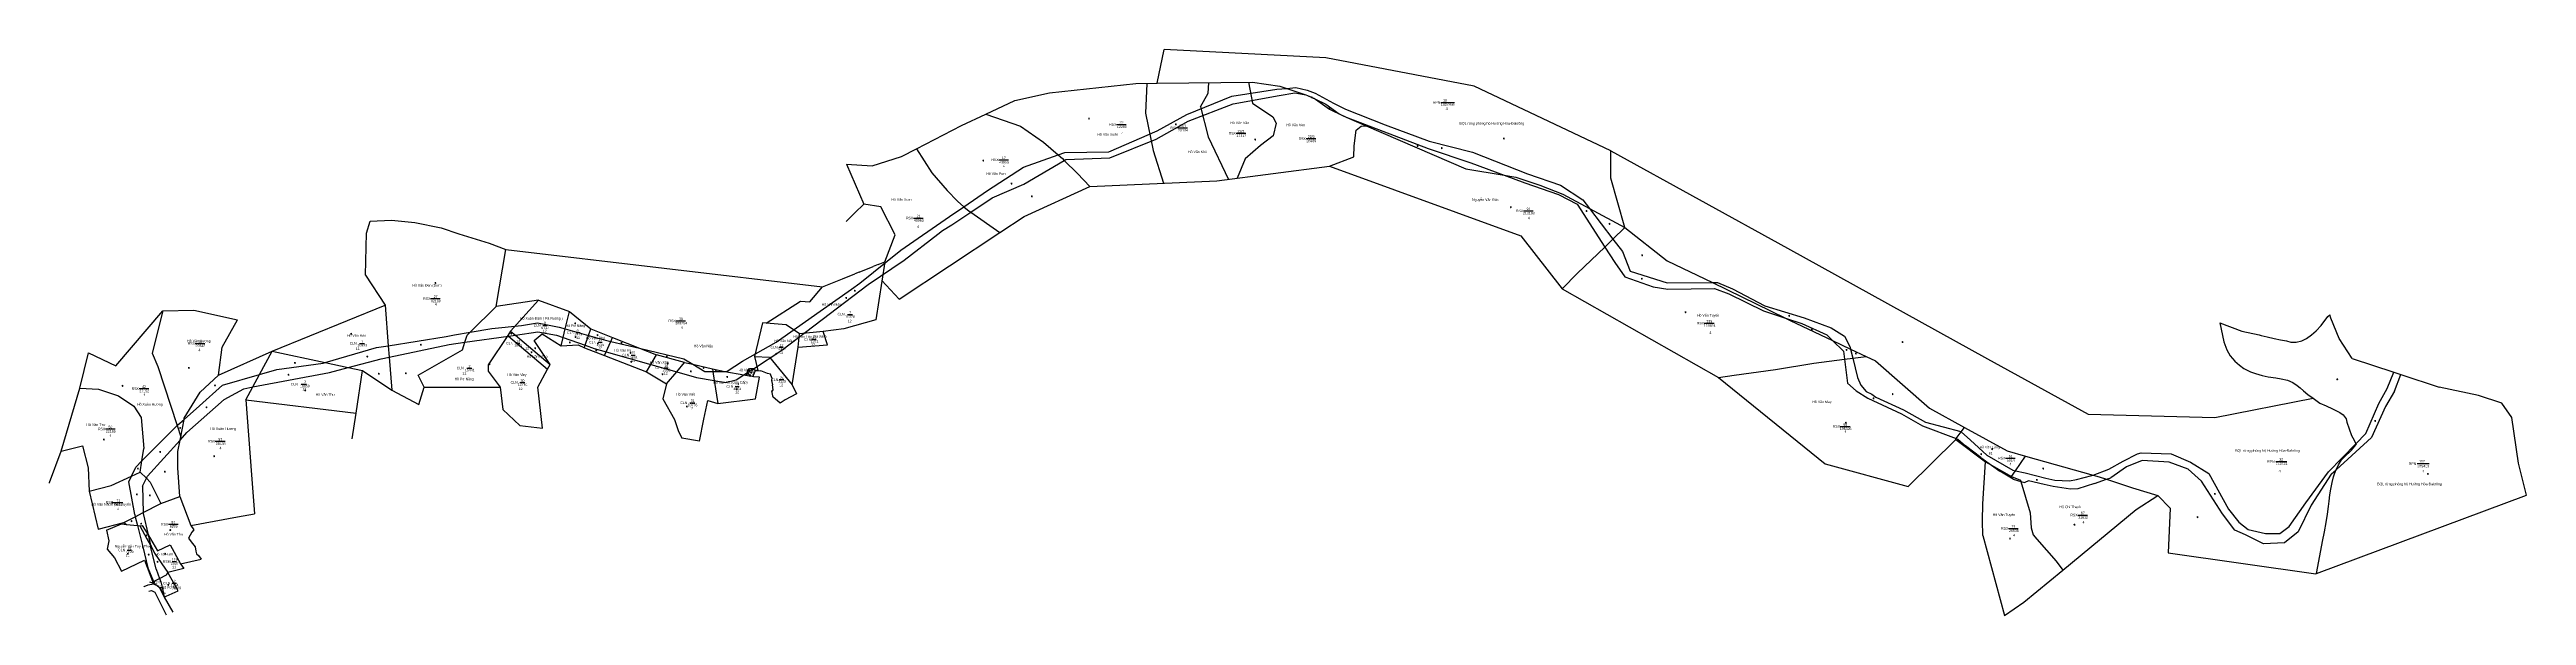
# Model space of a CAD drawing. Extents: x 554102 to 558995, y 1848938 to 1850054.
import ezdxf

# ---------------------------------------------------------------- set-up
doc = ezdxf.new("R2010")
doc.units = 0
for name, color, linetype in [('Level 10', 7, 'Continuous'), ('Level 11', 7, 'Continuous'), ('Level 12', 7, 'Continuous'), ('Level 13', 7, 'Continuous'), ('Level 14', 7, 'Continuous'), ('Level 15', 7, 'Continuous'), ('Level 16', 7, 'Continuous'), ('Level 17', 7, 'Continuous'), ('Level 2', 7, 'Continuous'), ('Level 20', 7, 'Continuous'), ('Level 23', 7, 'Continuous'), ('Level 36', 7, 'Continuous'), ('Level 7', 7, 'Continuous')]:
    doc.layers.add(name, color=color, linetype=linetype)

msp = doc.modelspace()

# ---------------------------------------------------------------- linework, layer by layer
at = {"layer": 'Level 10'}
for p, q in [((556289.9, 1849987.9), (556304.2, 1850054.4)), ((556623.4, 1850038.4), (556304.2, 1850054.4)), ((556916.4, 1849982), (556623.4, 1850038.4)), ((555951.8, 1849926.6), (556008.8, 1849954)), ((556008.8, 1849954), (556077.7, 1849969.2)), ((556077.7, 1849969.2), (556247.8, 1849987.4)), ((556247.8, 1849987.4), (556289.9, 1849987.9)), ((556289.9, 1849987.9), (556478.4, 1849989.9)), ((556348.5, 1849926.2), (556437.5, 1849962.6)), ((556351.4, 1849913.3), (556439.9, 1849947.4)), ((556437.5, 1849962.6), (556526.7, 1849976.3)), ((556439.9, 1849947.4), (556530.9, 1849963.7)), ((556478.4, 1849989.9), (556532.7, 1849982.2)), ((556526.7, 1849976.3), (556546, 1849977.8)), ((556530.9, 1849963.7), (556562.2, 1849969)), ((556532.7, 1849982.2), (556546, 1849977.8)), ((556546, 1849977.8), (556564.3, 1849979.2)), ((556546, 1849977.8), (556583.7, 1849965.2)), ((556562.2, 1849969), (556583.6, 1849965.2)), ((556564.3, 1849979.2), (556586.7, 1849974.1)), ((556583.6, 1849965.2), (556587.3, 1849963.5)), ((556583.7, 1849965.2), (556587.3, 1849963.5)), ((556586.7, 1849974.1), (556602.3, 1849968.3)), ((556587.3, 1849963.5), (556601, 1849957.6)), ((556587.3, 1849963.5), (556602.8, 1849956.3)), ((556601, 1849957.6), (556602.8, 1849956.3)), ((556602.3, 1849968.3), (556638.4, 1849948.9)), ((556602.8, 1849956.3), (556630.7, 1849936.5)), ((556602.8, 1849956.3), (556623, 1849946.9)), ((556623, 1849946.9), (556649.6, 1849927.4)), ((556638.4, 1849948.9), (556662.2, 1849936.9)), ((557186.4, 1849854.8), (556916.4, 1849982)), ((555814.9, 1849858.6), (555903.4, 1849904.2)), ((555903.4, 1849904.2), (555951.8, 1849926.6)), ((555951.8, 1849926.6), (556020.3, 1849903.4)), ((556020.3, 1849903.4), (556065.3, 1849871.5)), ((556288.3, 1849877.4), (556351.4, 1849913.3)), ((556290.3, 1849893.7), (556348.5, 1849926.2)), ((556630.7, 1849936.5), (556656, 1849924.2)), ((556649.6, 1849927.4), (556663.6, 1849921.3)), ((556656, 1849924.2), (556663.6, 1849921.3)), ((556662.2, 1849936.9), (556740.3, 1849906.1)), ((556663.6, 1849921.3), (556736, 1849893.2)), ((556663.6, 1849921.3), (556703.2, 1849904)), ((556683, 1849895), (556693, 1849903)), ((556693, 1849903), (556703.2, 1849904)), ((556703.2, 1849904), (556899.7, 1849818.7)), ((556740.3, 1849906.1), (556827.6, 1849873.8)), ((555785.3, 1849843.4), (555814.9, 1849858.6)), ((555814.9, 1849858.6), (555845.1, 1849811.2)), ((556065.3, 1849871.5), (556094.7, 1849846.4)), ((556094.7, 1849846.4), (556107.8, 1849851.1)), ((556107.8, 1849851.1), (556194.6, 1849852.5)), ((556194.6, 1849852.5), (556290.3, 1849893.7)), ((556196.4, 1849840.4), (556288.3, 1849877.4)), ((556678.5, 1849842.5), (556679.5, 1849864.5)), ((556679.5, 1849864.5), (556683, 1849895)), ((556736, 1849893.2), (556825.3, 1849859)), ((556825.3, 1849859), (556909.5, 1849830.6)), ((556827.6, 1849873.8), (556912.9, 1849851.7)), ((556912.9, 1849851.7), (557021.5, 1849809)), ((557186.4, 1849800.9), (557186.4, 1849854.8)), ((557186.4, 1849854.8), (557535.3, 1849662.3)), ((555676.2, 1849828.2), (555710.6, 1849749.6)), ((555676.2, 1849828.2), (555726.9, 1849825)), ((555726.9, 1849825), (555785.3, 1849843.4)), ((555845.1, 1849811.2), (555875.2, 1849776.4)), ((555954.7, 1849776.3), (556025.7, 1849822)), ((556025.7, 1849822), (556094.7, 1849846.4)), ((556026.7, 1849788.7), (556106.6, 1849835.7)), ((556094.7, 1849846.4), (556102.8, 1849839.6)), ((556102.8, 1849839.6), (556106.6, 1849835.7)), ((556106.6, 1849835.7), (556109.5, 1849837.4)), ((556106.6, 1849835.7), (556132.7, 1849809.6)), ((556109.5, 1849837.4), (556196.4, 1849840.4)), ((556132.7, 1849809.6), (556157.1, 1849784.3)), ((556408.2, 1849795), (556630.5, 1849824.5)), ((556630.5, 1849824.5), (556678.5, 1849842.5)), ((556630.5, 1849824.5), (557008.2, 1849686.7)), ((556899.7, 1849818.7), (556975.7, 1849806.5)), ((556909.5, 1849830.6), (556975.7, 1849806.5)), ((556975.7, 1849806.5), (557016.4, 1849791.6)), ((556975.7, 1849806.5), (556998.7, 1849802.8)), ((556998.7, 1849802.8), (557045.8, 1849787)), ((557021.5, 1849809), (557086.8, 1849786.5)), ((557213.9, 1849703), (557186.4, 1849800.9)), ((555875.2, 1849776.4), (555895.3, 1849755.5)), ((555895.3, 1849755.5), (555908.2, 1849744.3)), ((555908.2, 1849744.3), (555954.7, 1849776.3)), ((555921.7, 1849733.2), (555964.1, 1849761.6)), ((555964.1, 1849761.6), (556026.7, 1849788.7)), ((556027, 1849725), (556157.1, 1849784.3)), ((556157.1, 1849784.3), (556408.2, 1849795)), ((557016.4, 1849791.6), (557082.9, 1849768.1)), ((557045.8, 1849787), (557091.7, 1849768.7)), ((557082.9, 1849768.1), (557119.8, 1849749)), ((557086.8, 1849786.5), (557130.9, 1849757.6)), ((557091.7, 1849768.7), (557144, 1849740.6)), ((557130.9, 1849757.6), (557144, 1849740.6)), ((554728, 1849692), (554735.6, 1849715.5)), ((554735.6, 1849715.5), (554777.7, 1849717.6)), ((554777.7, 1849717.6), (554823.3, 1849713.2)), ((554823.3, 1849713.2), (554875.5, 1849702.3)), ((554875.5, 1849702.3), (554910.2, 1849690.7)), ((555675.8, 1849714.8), (555683.2, 1849722.6)), ((555693.1, 1849731.9), (555683.2, 1849722.6)), ((555710.6, 1849749.6), (555693.1, 1849731.9)), ((555744.4, 1849744.2), (555710.6, 1849749.6)), ((555772.3, 1849688.8), (555744.4, 1849744.2)), ((555783.8, 1849658.3), (555880, 1849724.9)), ((555866.1, 1849697), (555884.3, 1849708.2)), ((555880, 1849724.9), (555908.2, 1849744.3)), ((555884.3, 1849708.2), (555921.7, 1849733.2)), ((555908.2, 1849744.3), (555918.5, 1849735.4)), ((555918.5, 1849735.4), (555921.7, 1849733.2)), ((555921.7, 1849733.2), (555979.3, 1849693.4)), ((555979.3, 1849693.4), (556027, 1849725)), ((557119.8, 1849749), (557174.2, 1849664.7)), ((557144, 1849740.6), (557190.3, 1849680.2)), ((557144, 1849740.6), (557213.9, 1849703)), ((557190.3, 1849680.2), (557213.9, 1849703)), ((557213.9, 1849703), (557297.8, 1849637.6)), ((554726, 1849609), (554728, 1849692)), ((554910.2, 1849690.7), (554970.3, 1849672.6)), ((554970.3, 1849672.6), (555003.6, 1849659.6)), ((554984, 1849547), (555003.6, 1849659.6)), ((555003.6, 1849659.6), (555629.2, 1849586.4)), ((555702.7, 1849593.1), (555783.8, 1849658.3)), ((555751.8, 1849635.4), (555772.3, 1849688.8)), ((555780.5, 1849561.7), (555979.3, 1849693.4)), ((555790.5, 1849639), (555857, 1849690.2)), ((555857, 1849690.2), (555866.1, 1849697)), ((557008.2, 1849686.7), (557090, 1849582.3)), ((557120.6, 1849613), (557174.2, 1849664.7)), ((557174.2, 1849664.7), (557190.3, 1849680.2)), ((557174.2, 1849664.7), (557194.2, 1849633.9)), ((557190.3, 1849680.2), (557209.2, 1849655.6)), ((557209.2, 1849655.6), (557224.6, 1849616.9)), ((557535.3, 1849662.3), (557930.7, 1849444.2)), ((554726, 1849609), (554765, 1849550)), ((555668.4, 1849602), (555692.7, 1849611.8)), ((555701.4, 1849614.9), (555692.7, 1849611.8)), ((555701.4, 1849614.9), (555728.8, 1849626.3)), ((555718.9, 1849590.4), (555790.5, 1849639)), ((555738.9, 1849630.4), (555728.8, 1849626.3)), ((555751.8, 1849635.4), (555734.3, 1849521)), ((555738.9, 1849630.4), (555751.8, 1849635.4)), ((557090, 1849582.3), (557120.6, 1849613)), ((557194.2, 1849633.9), (557213.8, 1849606.1)), ((557213.8, 1849606.1), (557269.7, 1849585.9)), ((557224.6, 1849616.9), (557297.4, 1849593.7)), ((557297.8, 1849637.6), (557386.9, 1849594.4)), ((555067.8, 1849559.7), (554984, 1849547)), ((555012.8, 1849498.8), (555067.8, 1849559.7)), ((555067.8, 1849559.7), (555129.1, 1849537.4)), ((555517.6, 1849514.3), (555585.7, 1849558.1)), ((555585.7, 1849558.1), (555604, 1849556.2)), ((555604, 1849556.2), (555629.2, 1849586.4)), ((555624.1, 1849537.9), (555686.5, 1849581.2)), ((555628.3, 1849521.4), (555718.9, 1849590.4)), ((555629.2, 1849586.4), (555668.4, 1849602)), ((555686.5, 1849581.2), (555702.7, 1849593.1)), ((555746.2, 1849598.5), (555780.5, 1849561.7)), ((557090, 1849582.3), (557399.2, 1849407.1)), ((557269.7, 1849585.9), (557298.7, 1849581.3)), ((557297.4, 1849593.7), (557386.9, 1849594.4)), ((557298.7, 1849581.3), (557390.9, 1849583.1)), ((557386.9, 1849594.4), (557531.6, 1849524.2)), ((557386.9, 1849594.4), (557397, 1849594.4)), ((557390.9, 1849583.1), (557419.6, 1849572.3)), ((557397, 1849594.4), (557426.9, 1849582.4)), ((557419.6, 1849572.3), (557487.9, 1849538.6)), ((557426.9, 1849582.4), (557490.2, 1849548.9)), ((554233, 1849430), (554326, 1849539)), ((554326, 1849539), (554305, 1849455)), ((554326, 1849539), (554387, 1849540)), ((554387, 1849540), (554473.2, 1849520.9)), ((554443.2, 1849467), (554473.2, 1849520.9)), ((554542, 1849459), (554765, 1849550)), ((554765, 1849550), (554771.2, 1849470)), ((554932.6, 1849496.5), (554984, 1849547)), ((554975.6, 1849504.1), (555034.3, 1849509.8)), ((555034.3, 1849509.8), (555066.1, 1849514.8)), ((555066.1, 1849514.8), (555108.5, 1849506.8)), ((555108.5, 1849506.8), (555120.7, 1849503.3)), ((555120.7, 1849503.3), (555129.1, 1849537.4)), ((555129.1, 1849537.4), (555171, 1849502.9)), ((555510.3, 1849514.8), (555494.6, 1849448.4)), ((555517.6, 1849514.3), (555510.3, 1849514.8)), ((555556.9, 1849511.4), (555517.6, 1849514.3)), ((555537.3, 1849477), (555624.1, 1849537.9)), ((555548.7, 1849461.4), (555628.3, 1849521.4)), ((555583.2, 1849493.2), (555556.9, 1849511.4)), ((555734.3, 1849521), (555671.2, 1849503.5)), ((557487.9, 1849538.6), (557531.6, 1849524.2)), ((557490.2, 1849548.9), (557567.9, 1849524.9)), ((557531.6, 1849524.2), (557563.4, 1849513.7)), ((557531.6, 1849524.2), (557540.7, 1849519.8)), ((557540.7, 1849519.8), (557624.4, 1849480.1)), ((557563.4, 1849513.7), (557613.1, 1849491.1)), ((557567.9, 1849524.9), (557621.5, 1849505.1)), ((558389.3, 1849515.3), (558394.8, 1849489.8)), ((558389.3, 1849515.3), (558432.9, 1849498.9)), ((558579.5, 1849499), (558589.5, 1849509.5)), ((558589.5, 1849509.5), (558603, 1849527.5)), ((558603, 1849527.5), (558606.6, 1849530.7)), ((558608.4, 1849524), (558606.6, 1849530.7)), ((558625.1, 1849484.1), (558608.4, 1849524)), ((554435.7, 1849411.9), (554443.2, 1849467)), ((554435.7, 1849411.9), (554542, 1849459)), ((554517, 1849412.9), (554542, 1849459)), ((554542, 1849459), (554646.2, 1849436.6)), ((554646.2, 1849436.6), (554747.9, 1849466.3)), ((554747.9, 1849466.3), (554771.2, 1849470)), ((554771.2, 1849470), (554885.8, 1849488.4)), ((554771.2, 1849470), (554773, 1849447.1)), ((554773, 1849447.1), (554891.6, 1849472.3)), ((554830, 1849412), (554918, 1849462)), ((554885.8, 1849488.4), (554902.1, 1849491.1)), ((554891.6, 1849472.3), (554922.6, 1849476.7)), ((554902.1, 1849491.1), (554932.6, 1849496.5)), ((554918, 1849462), (554922.6, 1849476.7)), ((554922.6, 1849476.7), (554927, 1849491)), ((554922.6, 1849476.7), (555008.4, 1849488.8)), ((554927, 1849491), (554932.6, 1849496.5)), ((554932.6, 1849496.5), (554975.6, 1849504.1)), ((555007, 1849490), (554968.6, 1849432.3)), ((555012.8, 1849498.8), (555007, 1849490)), ((555007, 1849490), (555008.4, 1849488.8)), ((555008.4, 1849488.8), (555022.4, 1849490.7)), ((555008.4, 1849488.8), (555086, 1849423.3)), ((555012.8, 1849498.8), (555022.4, 1849490.7)), ((555022.4, 1849490.7), (555066.9, 1849497)), ((555022.4, 1849490.7), (555091.2, 1849432.6)), ((555059.1, 1849480.5), (555075, 1849493.4)), ((555091.2, 1849432.6), (555059.1, 1849480.5)), ((555066.9, 1849497), (555103.4, 1849491)), ((555075, 1849493.4), (555112.4, 1849469.6)), ((555103.4, 1849491), (555116.6, 1849486.4)), ((555112.4, 1849469.6), (555116.6, 1849486.4)), ((555112.4, 1849469.6), (555146.2, 1849471.5)), ((555116.6, 1849486.4), (555120.7, 1849503.3)), ((555116.6, 1849486.4), (555160.3, 1849470.9)), ((555120.7, 1849503.3), (555166.7, 1849490.1)), ((555146.2, 1849471.5), (555158.6, 1849466)), ((555158.6, 1849466), (555160.3, 1849470.9)), ((555158.6, 1849466), (555198.6, 1849450.5)), ((555160.3, 1849470.9), (555166.7, 1849490.1)), ((555160.3, 1849470.9), (555177.9, 1849464.7)), ((555166.7, 1849490.1), (555171, 1849502.9)), ((555166.7, 1849490.1), (555187.5, 1849484.1)), ((555171, 1849502.9), (555214, 1849485.9)), ((555177.9, 1849464.7), (555201.8, 1849457.9)), ((555187.5, 1849484.1), (555210.7, 1849478.5)), ((555198.6, 1849450.5), (555201.8, 1849457.9)), ((555201.8, 1849457.9), (555210.7, 1849478.5)), ((555201.8, 1849457.9), (555289.9, 1849432.9)), ((555210.7, 1849478.5), (555214, 1849485.9)), ((555210.7, 1849478.5), (555267.1, 1849465)), ((555214, 1849485.9), (555267.1, 1849465)), ((555267.1, 1849465), (555355.1, 1849443.8)), ((555267.1, 1849465), (555300.9, 1849451.6)), ((555471.1, 1849439.4), (555537.3, 1849477)), ((555492.4, 1849424.6), (555548.7, 1849461.4)), ((555568.8, 1849392.9), (555580.6, 1849467.2)), ((555580.6, 1849467.2), (555583.2, 1849493.2)), ((555580.6, 1849467.2), (555638.5, 1849471.9)), ((555630.1, 1849497.8), (555583.2, 1849493.2)), ((555671.2, 1849503.5), (555630.1, 1849497.8)), ((555638.5, 1849471.9), (555630.1, 1849497.8)), ((557613.1, 1849491.1), (557624.4, 1849480.1)), ((557621.5, 1849505.1), (557647.7, 1849488.5)), ((557624.4, 1849480.1), (557645.9, 1849459.2)), ((557624.4, 1849480.1), (557659.8, 1849463.4)), ((557645.9, 1849459.2), (557647.8, 1849443.2)), ((557647.7, 1849488.5), (557658.9, 1849467.2)), ((557658.9, 1849467.2), (557659.8, 1849463.4)), ((557659.8, 1849463.4), (557664.1, 1849445.2)), ((557659.8, 1849463.4), (557690.9, 1849448.6)), ((558394.8, 1849489.8), (558397.2, 1849477.7)), ((558397.2, 1849477.7), (558403, 1849461.5)), ((558403, 1849461.5), (558409.6, 1849450.1)), ((558432.9, 1849498.9), (558466.9, 1849491.6)), ((558466.9, 1849491.6), (558471.3, 1849490)), ((558471.3, 1849490), (558482.7, 1849487.2)), ((558482.7, 1849487.2), (558496.4, 1849484.4)), ((558496.4, 1849484.4), (558509.1, 1849481.4)), ((558509.1, 1849481.4), (558521, 1849479.3)), ((558521, 1849479.3), (558529.5, 1849477.2)), ((558529.5, 1849477.2), (558540.4, 1849477)), ((558540.4, 1849477), (558551.2, 1849479.5)), ((558551.2, 1849479.5), (558560.3, 1849484)), ((558560.3, 1849484), (558570.3, 1849491.1)), ((558570.3, 1849491.1), (558579.5, 1849499)), ((558651.1, 1849444.9), (558625.1, 1849484.1)), ((554162, 1849386), (554179, 1849456)), ((554179, 1849456), (554233, 1849430)), ((554305, 1849455), (554316, 1849429)), ((554316, 1849429), (554354, 1849312.2)), ((554399.3, 1849378), (554435.7, 1849411.9)), ((554443.9, 1849391.9), (554517, 1849412.9)), ((554503.8, 1849388.5), (554654.9, 1849417.2)), ((554503.8, 1849388.5), (554517, 1849412.9)), ((554517, 1849412.9), (554551.3, 1849422.7)), ((554551.3, 1849422.7), (554642.5, 1849435.5)), ((554642.5, 1849435.5), (554646.2, 1849436.6)), ((554646.2, 1849436.6), (554691.8, 1849426.8)), ((554654.9, 1849417.2), (554691.8, 1849426.8)), ((554691.8, 1849426.8), (554757.2, 1849443.7)), ((554691.8, 1849426.8), (554719.9, 1849420.7)), ((554707.6, 1849336.6), (554719.9, 1849420.7)), ((554719.9, 1849420.7), (554778, 1849382)), ((554757.2, 1849443.7), (554773, 1849447.1)), ((554773, 1849447.1), (554778, 1849382)), ((554842, 1849388), (554830, 1849412)), ((554968.6, 1849432.3), (554968.6, 1849419.4)), ((554968.6, 1849419.4), (554991.9, 1849388.2)), ((555066.4, 1849388.3), (555086, 1849423.3)), ((555086, 1849423.3), (555091.2, 1849432.6)), ((555198.6, 1849450.5), (555281.4, 1849418.4)), ((555281.4, 1849418.4), (555289.9, 1849432.9)), ((555281.4, 1849418.4), (555320.6, 1849394.5)), ((555289.9, 1849432.9), (555300.9, 1849451.6)), ((555289.9, 1849432.9), (555340.9, 1849418.5)), ((555356.6, 1849437), (555300.9, 1849451.6)), ((555320.6, 1849394.5), (555340.9, 1849418.5)), ((555340.9, 1849418.5), (555356.6, 1849437)), ((555340.9, 1849418.5), (555379.7, 1849407.5)), ((555355.1, 1849443.8), (555372.6, 1849433.2)), ((555356.6, 1849437), (555372.6, 1849433.2)), ((555372.6, 1849433.2), (555396.6, 1849418.7)), ((555372.6, 1849433.2), (555411.6, 1849424)), ((555379.7, 1849407.5), (555415, 1849401.3)), ((555396.6, 1849418.7), (555412.3, 1849418.9)), ((555411.6, 1849424), (555412.3, 1849418.9)), ((555411.6, 1849424), (555436.1, 1849419.3)), ((555412.3, 1849418.9), (555436.1, 1849419.3)), ((555412.3, 1849418.9), (555415, 1849401.3)), ((555436.1, 1849419.3), (555440.3, 1849419.4)), ((555436.1, 1849419.3), (555473.6, 1849412.3)), ((555440.3, 1849419.4), (555471.1, 1849439.4)), ((555458.7, 1849402.5), (555473.6, 1849412.3)), ((555473.6, 1849412.3), (555481.1, 1849417.1)), ((555473.6, 1849412.3), (555487.5, 1849409.7)), ((555479.9, 1849419.1), (555484.7, 1849424.7)), ((555479.9, 1849419.1), (555481.1, 1849417.1)), ((555481.1, 1849417.1), (555492.4, 1849424.6)), ((555481.1, 1849417.1), (555482.8, 1849414)), ((555487.5, 1849409.7), (555482.8, 1849414)), ((555484.7, 1849424.7), (555492.2, 1849424.7)), ((555492.5, 1849408.4), (555487.5, 1849409.7)), ((555492.2, 1849424.7), (555492.4, 1849424.6)), ((555492.4, 1849424.6), (555496.5, 1849421.2)), ((555492.5, 1849408.4), (555492.9, 1849411.9)), ((555504.8, 1849407.7), (555492.5, 1849408.4)), ((555492.9, 1849411.9), (555496.5, 1849421.2)), ((555494.6, 1849448.4), (555501.2, 1849420.7)), ((555494.6, 1849448.4), (555524.2, 1849447.3)), ((555496.5, 1849421.2), (555501.2, 1849420.7)), ((555496.6, 1849365.4), (555504.8, 1849407.7)), ((555501.2, 1849420.7), (555507.4, 1849420.6)), ((555520.1, 1849414.8), (555507.4, 1849420.6)), ((555526.3, 1849413.9), (555520.1, 1849414.8)), ((555524.2, 1849447.3), (555568.8, 1849392.9)), ((555528.9, 1849406.3), (555526.3, 1849413.9)), ((557399.2, 1849407.1), (557429.7, 1849411.9)), ((557429.7, 1849411.9), (557511.9, 1849422.8)), ((557511.9, 1849422.8), (557587.5, 1849435.5)), ((557587.5, 1849435.5), (557647.8, 1849443.2)), ((557647.8, 1849443.2), (557664.1, 1849445.2)), ((557647.8, 1849443.2), (557653.6, 1849395.9)), ((557664.1, 1849445.2), (557690.9, 1849448.6)), ((557664.1, 1849445.2), (557673.3, 1849407.1)), ((557690.9, 1849448.6), (557709.2, 1849440)), ((557709.2, 1849440), (557815.6, 1849346.9)), ((557930.7, 1849444.2), (558129.3, 1849334.6)), ((558409.6, 1849450.1), (558418.9, 1849439.6)), ((558418.9, 1849439.6), (558428.1, 1849431.3)), ((558428.1, 1849431.3), (558436.9, 1849425)), ((558436.9, 1849425), (558449.8, 1849418.1)), ((558449.8, 1849418.1), (558459.9, 1849415.2)), ((558459.9, 1849415.2), (558473.1, 1849410.8)), ((558473.1, 1849410.8), (558485, 1849408.3)), ((558485, 1849408.3), (558500.2, 1849406.4)), ((558651.1, 1849444.9), (558733, 1849417.9)), ((558720.1, 1849385.3), (558733, 1849417.9)), ((558733, 1849417.9), (558747.2, 1849413.2)), ((558734.6, 1849380), (558747.2, 1849413.2)), ((558747.2, 1849413.2), (558822.6, 1849388.2)), ((554125, 1849262), (554162, 1849386)), ((554162, 1849386), (554198.8, 1849384.3)), ((554198.8, 1849384.3), (554237.9, 1849370.7)), ((554237.9, 1849370.7), (554268.5, 1849350.8)), ((554368, 1849326.6), (554399.3, 1849378)), ((554373.5, 1849298.7), (554447, 1849363.6)), ((554397.9, 1849351.1), (554443.9, 1849391.9)), ((554447, 1849363.6), (554469.9, 1849376.3)), ((554469.9, 1849376.3), (554485.6, 1849385.1)), ((554485.6, 1849385.1), (554503.8, 1849388.5)), ((554490, 1849363), (554503.8, 1849388.5)), ((554490, 1849363), (554707.6, 1849336.6)), ((554490, 1849363), (554501.2, 1849215.3)), ((554778, 1849382), (554831.4, 1849354)), ((554831.4, 1849354), (554842, 1849388)), ((554842, 1849388), (554991.9, 1849388.2)), ((554991.9, 1849388.2), (554997.2, 1849343.9)), ((555075.5, 1849307.2), (555066.4, 1849388.3)), ((555320.6, 1849394.5), (555313.5, 1849365)), ((555313.5, 1849365), (555336.7, 1849324.4)), ((555394.8, 1849325), (555402.4, 1849361.5)), ((555402.4, 1849361.5), (555422, 1849356)), ((555415, 1849401.3), (555422, 1849356)), ((555415, 1849401.3), (555436.7, 1849397.5)), ((555422, 1849356), (555496.6, 1849365.4)), ((555436.7, 1849397.5), (555458.7, 1849402.5)), ((555528.3, 1849380.8), (555530.2, 1849380.9)), ((555528.3, 1849380.8), (555530.3, 1849371.1)), ((555528.9, 1849406.3), (555528.5, 1849401.5)), ((555528.5, 1849401.5), (555530.4, 1849392.6)), ((555530.2, 1849380.9), (555531.4, 1849382.8)), ((555530.3, 1849371.1), (555530.8, 1849369.1)), ((555531.4, 1849382.8), (555530.4, 1849392.6)), ((555545.4, 1849356.2), (555530.8, 1849369.1)), ((555555.3, 1849363.2), (555545.4, 1849356.2)), ((555577.3, 1849375.1), (555555.3, 1849363.2)), ((555568.8, 1849392.9), (555577.3, 1849375.1)), ((557399.2, 1849407.1), (557609.7, 1849236.8)), ((557653.6, 1849395.9), (557671, 1849381)), ((557671, 1849381), (557693.9, 1849366.3)), ((557673.3, 1849407.1), (557679.9, 1849392)), ((557679.9, 1849392), (557690.9, 1849379.5)), ((557690.9, 1849379.5), (557702.2, 1849374.1)), ((557693.9, 1849366.3), (557760.4, 1849335.4)), ((557702.2, 1849374.1), (557710, 1849368.5)), ((557710, 1849368.5), (557764.7, 1849343.6)), ((558379.6, 1849328.1), (558573.8, 1849366.1)), ((558500.2, 1849406.4), (558510.8, 1849404.5)), ((558510.8, 1849404.5), (558523.2, 1849402)), ((558523.2, 1849402), (558533.7, 1849397.5)), ((558533.7, 1849397.5), (558542.3, 1849391.4)), ((558542.3, 1849391.4), (558548.2, 1849386.8)), ((558548.2, 1849386.8), (558554.4, 1849380.7)), ((558554.4, 1849380.7), (558563.4, 1849373.5)), ((558563.4, 1849373.5), (558573.8, 1849366.1)), ((558573.8, 1849366.1), (558586.8, 1849356.8)), ((558703.5, 1849355.7), (558720.1, 1849385.3)), ((558734.6, 1849380), (558716.5, 1849350.2)), ((558900.4, 1849371.7), (558822.6, 1849388.2)), ((558946.3, 1849356.3), (558900.4, 1849371.7)), ((554268.5, 1849350.8), (554282.7, 1849328)), ((554282.7, 1849328), (554288.4, 1849266.8)), ((554284.6, 1849242.4), (554354, 1849312.2)), ((554354, 1849312.2), (554355.5, 1849313.8)), ((554354, 1849312.2), (554361.1, 1849290.4)), ((554355.5, 1849313.8), (554367.6, 1849324.4)), ((554361.1, 1849290.4), (554367.6, 1849324.4)), ((554367.6, 1849324.4), (554397.9, 1849351.1)), ((554367.6, 1849324.4), (554368, 1849326.6)), ((554699.8, 1849286.1), (554707.6, 1849336.6)), ((554997.2, 1849343.9), (555031.1, 1849312.6)), ((555031.1, 1849312.6), (555075.5, 1849307.2)), ((555336.7, 1849324.4), (555343.9, 1849302.3)), ((555385.7, 1849281.3), (555394.8, 1849325)), ((557760.4, 1849335.4), (557801.8, 1849311.9)), ((557764.7, 1849343.6), (557807.9, 1849318.8)), ((557801.8, 1849311.9), (557868.7, 1849286.8)), ((557807.9, 1849318.8), (557877.7, 1849300.5)), ((557815.6, 1849346.9), (557884.9, 1849308.7)), ((558129.3, 1849334.6), (558379.6, 1849328.1)), ((558586.8, 1849356.8), (558599.4, 1849351.3)), ((558599.4, 1849351.3), (558611.9, 1849345.4)), ((558611.9, 1849345.4), (558626.3, 1849338.1)), ((558626.3, 1849338.1), (558633.3, 1849333.3)), ((558633.3, 1849333.3), (558639, 1849325.9)), ((558639, 1849325.9), (558640.5, 1849318.8)), ((558640.5, 1849318.8), (558649.4, 1849292.8)), ((558677.7, 1849296.8), (558703.5, 1849355.7)), ((558716.5, 1849350.2), (558688.9, 1849288.9)), ((558966.4, 1849328.1), (558946.3, 1849356.3)), ((558979.2, 1849238.1), (558966.4, 1849328.1)), ((554102, 1849200), (554125, 1849262)), ((554125, 1849262), (554167, 1849272)), ((554167, 1849272), (554178, 1849229)), ((554284.6, 1849242.4), (554288.4, 1849266.8)), ((554295.4, 1849212.7), (554359.7, 1849283.6)), ((554355.5, 1849261.4), (554359.7, 1849283.6)), ((554355.5, 1849228.8), (554355.5, 1849261.4)), ((554359.7, 1849283.6), (554373.5, 1849298.7)), ((554359.7, 1849283.6), (554361.1, 1849290.4)), ((555343.9, 1849302.3), (555351.1, 1849287.6)), ((555385.7, 1849281.3), (555351.1, 1849287.6)), ((557773.8, 1849192.1), (557867.5, 1849285.1)), ((557867.5, 1849285.1), (557868.7, 1849286.8)), ((557867.5, 1849285.1), (557926.3, 1849241)), ((557868.7, 1849286.8), (557878.4, 1849299.9)), ((557868.7, 1849286.8), (557871.8, 1849285.6)), ((557871.8, 1849285.6), (557887, 1849272.4)), ((557877.7, 1849300.5), (557878.4, 1849299.9)), ((557878.4, 1849299.9), (557884.9, 1849308.7)), ((557878.4, 1849299.9), (557896.9, 1849283.7)), ((557884.9, 1849308.7), (557969.1, 1849262.2)), ((557917.1, 1849249.2), (557887, 1849272.4)), ((557896.9, 1849283.7), (557929.2, 1849253.6)), ((557969.1, 1849262.2), (558005.6, 1849251.9)), ((558604, 1849220.9), (558657.9, 1849276.4)), ((558619.2, 1849225.1), (558688.9, 1849288.9)), ((558646.2, 1849260.6), (558649.2, 1849263.7)), ((558649.2, 1849263.7), (558655.5, 1849271.1)), ((558649.4, 1849292.8), (558654.4, 1849283.4)), ((558654.4, 1849283.4), (558657.9, 1849276.4)), ((558655.5, 1849271.1), (558658.5, 1849275.2)), ((558657.9, 1849276.4), (558677.7, 1849296.8)), ((558657.9, 1849276.4), (558658.5, 1849275.2)), ((554178, 1849229), (554180, 1849183)), ((554224, 1849194), (554264, 1849212.5)), ((554258.5, 1849201), (554264, 1849212.5)), ((554264, 1849212.5), (554272.3, 1849229.9)), ((554264, 1849212.5), (554281.2, 1849220.4)), ((554272.3, 1849229.9), (554284.6, 1849242.4)), ((554281.2, 1849220.4), (554284.6, 1849242.4)), ((554281.2, 1849220.4), (554293.2, 1849208.2)), ((554293.2, 1849208.2), (554295.4, 1849212.7)), ((554359.2, 1849172.4), (554355.5, 1849228.8)), ((554501.2, 1849215.3), (554507, 1849138)), ((557609.7, 1849236.8), (557773.8, 1849192.1)), ((557917.1, 1849249.2), (557938.4, 1849234.1)), ((557921.2, 1849158), (557926.3, 1849241)), ((557926.3, 1849241), (557938.4, 1849234.1)), ((557929.2, 1849253.6), (557980.2, 1849224.2)), ((557938.4, 1849234.1), (557977.9, 1849211.6)), ((557938.4, 1849234.1), (557954.6, 1849222.6)), ((557981.4, 1849206.3), (557954.6, 1849222.6)), ((557977.9, 1849211.6), (557985.7, 1849223)), ((557980.2, 1849224.2), (557985.7, 1849223)), ((557985.7, 1849223), (558005.6, 1849251.9)), ((557985.7, 1849223), (558004.6, 1849218.9)), ((558004.6, 1849218.9), (558045.7, 1849208.2)), ((558005.6, 1849251.9), (558138.9, 1849214.4)), ((558106.3, 1849206.1), (558136.5, 1849213.5)), ((558136.5, 1849213.5), (558138.9, 1849214.4)), ((558138.9, 1849214.4), (558170.1, 1849226.3)), ((558138.9, 1849214.4), (558151.1, 1849211)), ((558170.1, 1849226.3), (558198.2, 1849242.2)), ((558204.7, 1849230.8), (558174.1, 1849209.3)), ((558198.2, 1849242.2), (558226.9, 1849256.5)), ((558235.6, 1849243.4), (558204.7, 1849230.8)), ((558226.9, 1849256.5), (558234, 1849258.7)), ((558234, 1849258.7), (558293.5, 1849256.2)), ((558289.4, 1849240.2), (558235.6, 1849243.4)), ((558326.8, 1849226.3), (558289.4, 1849240.2)), ((558293.5, 1849256.2), (558331.6, 1849239.9)), ((558353.4, 1849202.5), (558326.8, 1849226.3)), ((558331.6, 1849239.9), (558367.3, 1849217.7)), ((558367.3, 1849217.7), (558406.7, 1849147.6)), ((558559.2, 1849159.8), (558604, 1849220.9)), ((558609.6, 1849216.3), (558569.5, 1849155.1)), ((558609.6, 1849216.3), (558619.2, 1849225.1)), ((558614.1, 1849211.2), (558618.7, 1849224)), ((558618.7, 1849224), (558619.2, 1849225.1)), ((558619.2, 1849225.1), (558623.8, 1849235)), ((558623.8, 1849235), (558629.5, 1849244.9)), ((558629.5, 1849244.9), (558637.3, 1849252.6)), ((558637.3, 1849252.6), (558646.2, 1849260.6)), ((558995.1, 1849175.1), (558979.2, 1849238.1)), ((554102, 1849198.4), (554102, 1849200)), ((554180, 1849183), (554224, 1849194)), ((554180, 1849183), (554198, 1849108)), ((554270.2, 1849136.5), (554258.5, 1849201)), ((554285.4, 1849192.5), (554293.2, 1849208.2)), ((554285.4, 1849192.5), (554287, 1849140.7)), ((554293.2, 1849208.2), (554300.8, 1849200.3)), ((554300.8, 1849200.3), (554322, 1849158.8)), ((554322, 1849158.8), (554359.2, 1849172.4)), ((554359.2, 1849172.4), (554381, 1849115)), ((557977.9, 1849211.6), (557995.7, 1849204.3)), ((557981.4, 1849206.3), (557996.3, 1849202.1)), ((557995.7, 1849204.3), (557996.3, 1849202.1)), ((557996.3, 1849202.1), (558014.6, 1849139.8)), ((557996.3, 1849202.1), (558004.2, 1849199.9)), ((558011.3, 1849203), (558004.2, 1849199.9)), ((558042.5, 1849196.1), (558011.3, 1849203)), ((558060.4, 1849192.3), (558042.5, 1849196.1)), ((558045.7, 1849208.2), (558063.2, 1849204.7)), ((558094.2, 1849186.9), (558060.4, 1849192.3)), ((558063.2, 1849204.7), (558092.2, 1849203.1)), ((558092.2, 1849203.1), (558106.3, 1849206.1)), ((558108.8, 1849187.5), (558094.2, 1849186.9)), ((558141.5, 1849197.7), (558108.8, 1849187.5)), ((558141.5, 1849197.7), (558165.6, 1849206.3)), ((558151.1, 1849211), (558165.6, 1849206.3)), ((558165.6, 1849206.3), (558174.1, 1849209.3)), ((558165.6, 1849206.3), (558216.9, 1849189.5)), ((558216.9, 1849189.5), (558266.8, 1849174)), ((558224.1, 1849146.6), (558266.8, 1849174)), ((558266.8, 1849174), (558291.4, 1849149.6)), ((558394.7, 1849138.2), (558353.4, 1849202.5)), ((558580.6, 1849020.4), (558995.1, 1849175.1)), ((558603.7, 1849152.4), (558605.1, 1849163.3)), ((558605.1, 1849163.3), (558606.9, 1849175.3)), ((558606.9, 1849175.3), (558608.9, 1849186.8)), ((558608.9, 1849186.8), (558611.4, 1849199.7)), ((558611.4, 1849199.7), (558614.1, 1849211.2)), ((554198, 1849108), (554249, 1849121)), ((554214.3, 1849106.2), (554244, 1849118.3)), ((554244, 1849118.3), (554254.2, 1849117.2)), ((554249, 1849121), (554271.2, 1849132.5)), ((554249, 1849121), (554254.2, 1849117.2)), ((554254.2, 1849117.2), (554275.7, 1849114.8)), ((554270.2, 1849136.5), (554271.2, 1849132.5)), ((554271.2, 1849132.5), (554287, 1849140.7)), ((554271.2, 1849132.5), (554275.7, 1849114.8)), ((554275.7, 1849114.8), (554286.3, 1849072.7)), ((554275.7, 1849114.8), (554280.2, 1849114.3)), ((554280.2, 1849114.3), (554285.1, 1849115.2)), ((554280.2, 1849114.3), (554294.3, 1849088.5)), ((554285.1, 1849115.2), (554296.5, 1849096.6)), ((554287, 1849140.7), (554322, 1849158.8)), ((554287, 1849140.7), (554287.1, 1849138.5)), ((554287.1, 1849138.5), (554296.5, 1849096.6)), ((554381, 1849115), (554473.5, 1849131.9)), ((554381, 1849115), (554387.3, 1849106.8)), ((554473.5, 1849131.9), (554507, 1849138)), ((557920.2, 1849124.3), (557921.2, 1849158)), ((557921.4, 1849095.1), (557920.2, 1849124.3)), ((558014.6, 1849139.8), (558016.7, 1849110.2)), ((558079.1, 1849027.1), (558224.1, 1849146.6)), ((558291.4, 1849149.6), (558287.3, 1849061)), ((558418.7, 1849106), (558394.7, 1849138.2)), ((558406.7, 1849147.6), (558427.1, 1849121.4)), ((558427.1, 1849121.4), (558445, 1849107.3)), ((558526.2, 1849113.3), (558559.2, 1849159.8)), ((558569.5, 1849155.1), (558543.9, 1849102.7)), ((558595.9, 1849102.4), (558599.5, 1849120.7)), ((558599.5, 1849120.7), (558601.9, 1849137.2)), ((558601.9, 1849137.2), (558603.7, 1849152.4)), ((554214.3, 1849106.2), (554219.1, 1849085.1)), ((554219.1, 1849085.1), (554215.8, 1849068.6)), ((554215.8, 1849068.6), (554230.5, 1849051)), ((554286.3, 1849072.7), (554296.3, 1849031.6)), ((554294.3, 1849088.5), (554301.1, 1849076)), ((554296.5, 1849096.6), (554315.5, 1849065.4)), ((554296.5, 1849096.6), (554301.1, 1849076)), ((554301.1, 1849076), (554310.3, 1849058.8)), ((554301.1, 1849076), (554301.4, 1849074.6)), ((554312.9, 1849028.6), (554301.4, 1849074.6)), ((554315.5, 1849065.4), (554340.5, 1849077.1)), ((554340.5, 1849077.1), (554360.6, 1849039.7)), ((554383.1, 1849101.8), (554376.3, 1849090)), ((554376.3, 1849090), (554381.6, 1849083)), ((554381.6, 1849083), (554389.4, 1849072.8)), ((554387.3, 1849106.8), (554383.1, 1849101.8)), ((554389.4, 1849072.8), (554391, 1849064.2)), ((557921.4, 1849095.1), (557963.9, 1848937.6)), ((558016.7, 1849110.2), (558020.6, 1849096.9)), ((558020.6, 1849096.9), (558027.6, 1849088.2)), ((558027.6, 1849088.2), (558066.1, 1849044.6)), ((558439.8, 1849096.7), (558418.7, 1849106)), ((558475.7, 1849078.6), (558439.8, 1849096.7)), ((558445, 1849107.3), (558479.6, 1849099.2)), ((558517, 1849080.8), (558475.7, 1849078.6)), ((558479.6, 1849099.2), (558507.9, 1849099.4)), ((558507.9, 1849099.4), (558526.2, 1849113.3)), ((558543.9, 1849102.7), (558517, 1849080.8)), ((558580.6, 1849020.4), (558588.7, 1849065.6)), ((558588.7, 1849065.6), (558592.2, 1849083.2)), ((558592.2, 1849083.2), (558595.9, 1849102.4)), ((554230.5, 1849051), (554244.2, 1849025.2)), ((554244.2, 1849025.2), (554289.3, 1849046.9)), ((554289.3, 1849046.9), (554307.2, 1849000.2)), ((554296.3, 1849031.6), (554296.3, 1849031.6)), ((554296.3, 1849031.6), (554307.5, 1849004.4)), ((554310.3, 1849058.8), (554335.8, 1849022)), ((554312.9, 1849028.6), (554319.5, 1849010.7)), ((554319.5, 1849010.7), (554333.1, 1849017.8)), ((554333.1, 1849017.8), (554335.8, 1849022)), ((554367.5, 1849030.2), (554335.8, 1849022)), ((554355.9, 1848986), (554335.8, 1849022)), ((554360.6, 1849039.7), (554401.7, 1849048.5)), ((554360.6, 1849039.7), (554367.5, 1849030.2)), ((554391, 1849064.2), (554392.5, 1849059)), ((554392.5, 1849059), (554396.4, 1849055.6)), ((554396.4, 1849055.6), (554401.7, 1849048.5)), ((558002.3, 1848963.8), (558079.1, 1849027.1)), ((558066.1, 1849044.6), (558079.1, 1849027.1)), ((558287.3, 1849061), (558578.8, 1849019.8)), ((558578.8, 1849019.8), (558580.6, 1849020.4)), ((554288.2, 1848994.2), (554288.8, 1848994.5)), ((554288.8, 1848994.5), (554296.7, 1848998)), ((554296.7, 1848998), (554307.2, 1849000.2)), ((554297.9, 1848985.6), (554303.6, 1848986.7)), ((554307.2, 1849000.2), (554308.6, 1849002.3)), ((554307.2, 1849000.2), (554307.9, 1849001.9)), ((554308.9, 1848999.1), (554307.2, 1849000.2)), ((554307.9, 1849001.9), (554307.5, 1849004.4)), ((554308.6, 1849002.3), (554311.1, 1849006.3)), ((554308.9, 1848999.1), (554316.2, 1848995.7)), ((554311.1, 1849006.3), (554319.5, 1849010.7)), ((554316.2, 1848995.7), (554319.3, 1848992.5)), ((554319.3, 1848992.5), (554328.6, 1848973.9)), ((554319.5, 1849010.7), (554322, 1849004.1)), ((554322, 1849004.1), (554324.2, 1848993.6)), ((554324.2, 1848993.6), (554328.6, 1848973.9)), ((554328.6, 1848973.9), (554332.5, 1848975.6)), ((554332.5, 1848975.6), (554355.9, 1848986)), ((557963.9, 1848937.6), (558002.3, 1848963.8))]:
    msp.add_line(p, q, dxfattribs=at)
at = {"layer": 'Level 11'}
for p, q in [((556594.7, 1849959.9), (556594.1, 1849959.9)), ((556595.4, 1849960.5), (556594.7, 1849959.9)), ((556594.7, 1849959.9), (556595.4, 1849959.3)), ((556595.4, 1849961.2), (556595.4, 1849960.5)), ((556596, 1849959.9), (556595.4, 1849960.5)), ((556595.4, 1849959.3), (556596, 1849959.9)), ((556595.4, 1849959.3), (556595.4, 1849958.7)), ((556596.6, 1849959.9), (556596, 1849959.9)), ((556154.8, 1849918.2), (556154.2, 1849918.2)), ((556155.4, 1849918.8), (556154.8, 1849918.2)), ((556154.8, 1849918.2), (556155.4, 1849917.6)), ((556155.4, 1849919.4), (556155.4, 1849918.8)), ((556156, 1849918.2), (556155.4, 1849918.8)), ((556155.4, 1849917.6), (556156, 1849918.2)), ((556155.4, 1849917.6), (556155.4, 1849916.9)), ((556156.7, 1849918.2), (556156, 1849918.2)), ((556326.2, 1849906.8), (556325.6, 1849906.8)), ((556326.8, 1849907.4), (556326.2, 1849906.8)), ((556326.2, 1849906.8), (556326.8, 1849906.1)), ((556326.8, 1849908), (556326.8, 1849907.4)), ((556327.5, 1849906.8), (556326.8, 1849907.4)), ((556326.8, 1849906.1), (556327.5, 1849906.8)), ((556326.8, 1849906.1), (556326.8, 1849905.5)), ((556328.1, 1849906.8), (556327.5, 1849906.8)), ((556630.1, 1849938.8), (556629.5, 1849938.8)), ((556630.7, 1849939.4), (556630.1, 1849938.8)), ((556630.1, 1849938.8), (556630.7, 1849938.1)), ((556630.7, 1849940), (556630.7, 1849939.4)), ((556631.4, 1849938.8), (556630.7, 1849939.4)), ((556630.7, 1849938.1), (556631.4, 1849938.8)), ((556630.7, 1849938.1), (556630.7, 1849937.5)), ((556632, 1849938.8), (556631.4, 1849938.8)), ((556483.1, 1849876.7), (556482.5, 1849876.7)), ((556483.7, 1849877.3), (556483.1, 1849876.7)), ((556483.1, 1849876.7), (556483.7, 1849876)), ((556483.7, 1849877.9), (556483.7, 1849877.3)), ((556484.4, 1849876.7), (556483.7, 1849877.3)), ((556483.7, 1849876), (556484.4, 1849876.7)), ((556483.7, 1849876), (556483.7, 1849875.4)), ((556485, 1849876.7), (556484.4, 1849876.7)), ((556803.5, 1849863.9), (556802.9, 1849863.9)), ((556804.1, 1849864.5), (556803.5, 1849863.9)), ((556803.5, 1849863.9), (556804.1, 1849863.2)), ((556804.1, 1849865.1), (556804.1, 1849864.5)), ((556804.8, 1849863.9), (556804.1, 1849864.5)), ((556804.1, 1849863.2), (556804.8, 1849863.9)), ((556804.1, 1849863.2), (556804.1, 1849862.6)), ((556805.4, 1849863.9), (556804.8, 1849863.9)), ((556851.4, 1849859.9), (556850.8, 1849859.9)), ((556852.1, 1849860.5), (556851.4, 1849859.9)), ((556851.4, 1849859.9), (556852.1, 1849859.3)), ((556852.1, 1849861.1), (556852.1, 1849860.5)), ((556852.7, 1849859.9), (556852.1, 1849860.5)), ((556852.1, 1849859.3), (556852.7, 1849859.9)), ((556852.1, 1849859.3), (556852.1, 1849858.6)), ((556853.3, 1849859.9), (556852.7, 1849859.9)), ((556974.4, 1849878.7), (556973.8, 1849878.7)), ((556975, 1849879.3), (556974.4, 1849878.7)), ((556974.4, 1849878.7), (556975, 1849878.1)), ((556975, 1849879.9), (556975, 1849879.3)), ((556975.6, 1849878.7), (556975, 1849879.3)), ((556975, 1849878.1), (556975.6, 1849878.7)), ((556975, 1849878.1), (556975, 1849877.4)), ((556976.3, 1849878.7), (556975.6, 1849878.7)), ((555946, 1849835.4), (555945.4, 1849835.4)), ((555946.6, 1849836.1), (555946, 1849835.4)), ((555946, 1849835.4), (555946.6, 1849834.8)), ((555946.6, 1849836.7), (555946.6, 1849836.1)), ((555947.2, 1849835.4), (555946.6, 1849836.1)), ((555946.6, 1849834.8), (555947.2, 1849835.4)), ((555946.6, 1849834.8), (555946.6, 1849834.2)), ((555947.9, 1849835.4), (555947.2, 1849835.4)), ((556001.5, 1849789.8), (556000.9, 1849789.8)), ((556002.2, 1849790.4), (556001.5, 1849789.8)), ((556001.5, 1849789.8), (556002.2, 1849789.2)), ((556002.2, 1849791.1), (556002.2, 1849790.4)), ((556002.8, 1849789.8), (556002.2, 1849790.4)), ((556002.2, 1849789.2), (556002.8, 1849789.8)), ((556002.2, 1849789.2), (556002.2, 1849788.6)), ((556003.4, 1849789.8), (556002.8, 1849789.8)), ((556041.8, 1849764.6), (556041.2, 1849764.6)), ((556042.4, 1849765.2), (556041.8, 1849764.6)), ((556041.8, 1849764.6), (556042.4, 1849764)), ((556042.4, 1849765.8), (556042.4, 1849765.2)), ((556043, 1849764.6), (556042.4, 1849765.2)), ((556042.4, 1849764), (556043, 1849764.6)), ((556042.4, 1849764), (556042.4, 1849763.3)), ((556043.7, 1849764.6), (556043, 1849764.6)), ((556987.8, 1849743.2), (556987.2, 1849743.2)), ((556988.5, 1849743.8), (556987.8, 1849743.2)), ((556987.8, 1849743.2), (556988.5, 1849742.5)), ((556988.5, 1849744.4), (556988.5, 1849743.8)), ((556989.1, 1849743.2), (556988.5, 1849743.8)), ((556988.5, 1849742.5), (556989.1, 1849743.2)), ((556988.5, 1849742.5), (556988.5, 1849741.9)), ((556989.7, 1849743.2), (556989.1, 1849743.2)), ((557137.5, 1849735.6), (557136.8, 1849735.6)), ((557138.1, 1849736.2), (557137.5, 1849735.6)), ((557137.5, 1849735.6), (557138.1, 1849735)), ((557138.1, 1849736.9), (557138.1, 1849736.2)), ((557138.7, 1849735.6), (557138.1, 1849736.2)), ((557138.1, 1849735), (557138.7, 1849735.6)), ((557138.1, 1849735), (557138.1, 1849734.4)), ((557139.3, 1849735.6), (557138.7, 1849735.6)), ((557183, 1849710.4), (557182.4, 1849710.4)), ((557183.6, 1849711), (557183, 1849710.4)), ((557183, 1849710.4), (557183.6, 1849709.8)), ((557183.6, 1849711.7), (557183.6, 1849711)), ((557184.2, 1849710.4), (557183.6, 1849711)), ((557183.6, 1849709.8), (557184.2, 1849710.4)), ((557183.6, 1849709.8), (557183.6, 1849709.2)), ((557184.9, 1849710.4), (557184.2, 1849710.4)), ((557247.4, 1849648.4), (557246.8, 1849648.4)), ((557248, 1849649), (557247.4, 1849648.4)), ((557247.4, 1849648.4), (557248, 1849647.7)), ((557247.6, 1849603.5), (557247.6, 1849602.8)), ((557248, 1849649.6), (557248, 1849649)), ((557248.6, 1849648.4), (557248, 1849649)), ((557248, 1849647.7), (557248.6, 1849648.4)), ((557248, 1849647.7), (557248, 1849647.1)), ((557249.3, 1849648.4), (557248.6, 1849648.4)), ((554863.5, 1849593.8), (554862.9, 1849593.8)), ((554864.1, 1849594.4), (554863.5, 1849593.8)), ((554863.5, 1849593.8), (554864.1, 1849593.2)), ((554864.1, 1849595), (554864.1, 1849594.4)), ((554864.7, 1849593.8), (554864.1, 1849594.4)), ((554864.1, 1849593.2), (554864.7, 1849593.8)), ((554864.1, 1849593.2), (554864.1, 1849592.5)), ((554865.4, 1849593.8), (554864.7, 1849593.8)), ((555675.2, 1849564.3), (555674.6, 1849564.3)), ((555675.8, 1849564.9), (555675.2, 1849564.3)), ((555675.2, 1849564.3), (555675.8, 1849563.7)), ((555675.8, 1849565.5), (555675.8, 1849564.9)), ((555676.5, 1849564.3), (555675.8, 1849564.9)), ((555675.8, 1849563.7), (555676.5, 1849564.3)), ((555675.8, 1849563.7), (555675.8, 1849563)), ((555677.1, 1849564.3), (555676.5, 1849564.3)), ((555692, 1849578.3), (555691.4, 1849578.3)), ((555692.6, 1849578.9), (555692, 1849578.3)), ((555692, 1849578.3), (555692.6, 1849577.7)), ((555692.6, 1849579.5), (555692.6, 1849578.9)), ((555693.2, 1849578.3), (555692.6, 1849578.9)), ((555692.6, 1849577.7), (555693.2, 1849578.3)), ((555692.6, 1849577.7), (555692.6, 1849577)), ((555693.9, 1849578.3), (555693.2, 1849578.3)), ((557247, 1849602.2), (557246.3, 1849602.2)), ((557247.6, 1849602.8), (557247, 1849602.2)), ((557247, 1849602.2), (557247.6, 1849601.6)), ((557248.2, 1849602.2), (557247.6, 1849602.8)), ((557247.6, 1849601.6), (557248.2, 1849602.2)), ((557247.6, 1849601.6), (557247.6, 1849601)), ((557248.8, 1849602.2), (557248.2, 1849602.2)), ((555139.9, 1849513.8), (555139.3, 1849513.8)), ((555140.6, 1849514.4), (555139.9, 1849513.8)), ((555139.9, 1849513.8), (555140.6, 1849513.1)), ((555140.6, 1849515), (555140.6, 1849514.4)), ((555141.2, 1849513.8), (555140.6, 1849514.4)), ((555140.6, 1849513.1), (555141.2, 1849513.8)), ((555140.6, 1849513.1), (555140.6, 1849512.5)), ((555141.8, 1849513.8), (555141.2, 1849513.8)), ((557333.3, 1849535.9), (557332.7, 1849535.9)), ((557333.9, 1849536.6), (557333.3, 1849535.9)), ((557333.3, 1849535.9), (557333.9, 1849535.3)), ((557333.9, 1849537.2), (557333.9, 1849536.6)), ((557334.6, 1849535.9), (557333.9, 1849536.6)), ((557333.9, 1849535.3), (557334.6, 1849535.9)), ((557333.9, 1849535.3), (557333.9, 1849534.7)), ((557335.2, 1849535.9), (557334.6, 1849535.9)), ((557537.7, 1849528.9), (557537.1, 1849528.9)), ((557538.3, 1849529.5), (557537.7, 1849528.9)), ((557537.7, 1849528.9), (557538.3, 1849528.3)), ((557538.3, 1849530.2), (557538.3, 1849529.5)), ((557539, 1849528.9), (557538.3, 1849529.5)), ((557538.3, 1849528.3), (557539, 1849528.9)), ((557538.3, 1849528.3), (557538.3, 1849527.7)), ((557539.6, 1849528.9), (557539, 1849528.9)), ((554697.1, 1849493.3), (554696.5, 1849493.3)), ((554697.7, 1849493.9), (554697.1, 1849493.3)), ((554697.1, 1849493.3), (554697.7, 1849492.7)), ((554697.7, 1849494.5), (554697.7, 1849493.9)), ((554698.3, 1849493.3), (554697.7, 1849493.9)), ((554697.7, 1849492.7), (554698.3, 1849493.3)), ((554697.7, 1849492.7), (554697.7, 1849492)), ((554699, 1849493.3), (554698.3, 1849493.3)), ((554835, 1849471.8), (554834.4, 1849471.8)), ((554835.6, 1849472.4), (554835, 1849471.8)), ((554835, 1849471.8), (554835.6, 1849471.2)), ((554835.6, 1849473), (554835.6, 1849472.4)), ((554836.3, 1849471.8), (554835.6, 1849472.4)), ((554835.6, 1849471.2), (554836.3, 1849471.8)), ((554835.6, 1849471.2), (554835.6, 1849470.5)), ((554836.9, 1849471.8), (554836.3, 1849471.8)), ((555013.5, 1849493.8), (555012.9, 1849493.8)), ((555014.1, 1849494.4), (555013.5, 1849493.8)), ((555013.5, 1849493.8), (555014.1, 1849493.2)), ((555014.1, 1849495), (555014.1, 1849494.4)), ((555014.7, 1849493.8), (555014.1, 1849494.4)), ((555014.1, 1849493.2), (555014.7, 1849493.8)), ((555014.1, 1849493.2), (555014.1, 1849492.5)), ((555015.4, 1849493.8), (555014.7, 1849493.8)), ((555053.5, 1849457), (555052.9, 1849457)), ((555054.2, 1849457.6), (555053.5, 1849457)), ((555053.5, 1849457), (555054.2, 1849456.4)), ((555054.2, 1849458.3), (555054.2, 1849457.6)), ((555054.8, 1849457), (555054.2, 1849457.6)), ((555054.2, 1849456.4), (555054.8, 1849457)), ((555054.2, 1849456.4), (555054.2, 1849455.8)), ((555055.4, 1849457), (555054.8, 1849457)), ((555060.7, 1849464.8), (555060.1, 1849464.8)), ((555061.3, 1849465.4), (555060.7, 1849464.8)), ((555060.7, 1849464.8), (555061.3, 1849464.2)), ((555061.3, 1849466.1), (555061.3, 1849465.4)), ((555062, 1849464.8), (555061.3, 1849465.4)), ((555061.3, 1849464.2), (555062, 1849464.8)), ((555061.3, 1849464.2), (555061.3, 1849463.6)), ((555062.6, 1849464.8), (555062, 1849464.8)), ((555129.1, 1849476.2), (555128.4, 1849476.2)), ((555129.7, 1849476.8), (555129.1, 1849476.2)), ((555129.1, 1849476.2), (555129.7, 1849475.6)), ((555129.7, 1849477.4), (555129.7, 1849476.8)), ((555130.3, 1849476.2), (555129.7, 1849476.8)), ((555129.7, 1849475.6), (555130.3, 1849476.2)), ((555129.7, 1849475.6), (555129.7, 1849474.9)), ((555130.9, 1849476.2), (555130.3, 1849476.2)), ((555140.6, 1849487.1), (555140, 1849487.1)), ((555141.2, 1849487.7), (555140.6, 1849487.1)), ((555140.6, 1849487.1), (555141.2, 1849486.5)), ((555141.2, 1849488.3), (555141.2, 1849487.7)), ((555141.8, 1849487.1), (555141.2, 1849487.7)), ((555141.2, 1849486.5), (555141.8, 1849487.1)), ((555141.2, 1849486.5), (555141.2, 1849485.8)), ((555142.5, 1849487.1), (555141.8, 1849487.1)), ((555181.5, 1849460.7), (555180.8, 1849460.7)), ((555182.1, 1849461.3), (555181.5, 1849460.7)), ((555181.5, 1849460.7), (555182.1, 1849460.1)), ((555182.1, 1849461.9), (555182.1, 1849461.3)), ((555182.7, 1849460.7), (555182.1, 1849461.3)), ((555182.1, 1849460.1), (555182.7, 1849460.7)), ((555182.1, 1849460.1), (555182.1, 1849459.4)), ((555183.3, 1849460.7), (555182.7, 1849460.7)), ((555183.8, 1849490.7), (555183.1, 1849490.7)), ((555184.4, 1849491.3), (555183.8, 1849490.7)), ((555183.8, 1849490.7), (555184.4, 1849490.1)), ((555184.4, 1849474), (555183.8, 1849474)), ((555184.4, 1849492), (555184.4, 1849491.3)), ((555185, 1849490.7), (555184.4, 1849491.3)), ((555184.4, 1849490.1), (555185, 1849490.7)), ((555184.4, 1849490.1), (555184.4, 1849489.5)), ((555185, 1849474.6), (555184.4, 1849474)), ((555184.4, 1849474), (555185, 1849473.4)), ((555185.6, 1849490.7), (555185, 1849490.7)), ((555185, 1849475.2), (555185, 1849474.6)), ((555185.7, 1849474), (555185, 1849474.6)), ((555185, 1849473.4), (555185.7, 1849474)), ((555185, 1849473.4), (555185, 1849472.7)), ((555186.3, 1849474), (555185.7, 1849474)), ((555231.4, 1849475.4), (555230.8, 1849475.4)), ((555232, 1849476.1), (555231.4, 1849475.4)), ((555231.4, 1849475.4), (555232, 1849474.8)), ((555232, 1849476.7), (555232, 1849476.1)), ((555232.6, 1849475.4), (555232, 1849476.1)), ((555232, 1849474.8), (555232.6, 1849475.4)), ((555232, 1849474.8), (555232, 1849474.2)), ((555233.2, 1849475.4), (555232.6, 1849475.4)), ((555249.9, 1849456.4), (555249.3, 1849455.7)), ((555249.9, 1849457), (555249.9, 1849456.4)), ((555250.6, 1849455.7), (555249.9, 1849456.4)), ((555608, 1849482.5), (555607.3, 1849482.5)), ((555608.6, 1849483.1), (555608, 1849482.5)), ((555608, 1849482.5), (555608.6, 1849481.9)), ((555608.6, 1849483.7), (555608.6, 1849483.1)), ((555609.2, 1849482.5), (555608.6, 1849483.1)), ((555608.6, 1849481.9), (555609.2, 1849482.5)), ((555608.6, 1849481.9), (555608.6, 1849481.2)), ((555609.8, 1849482.5), (555609.2, 1849482.5)), ((557582.7, 1849502.2), (557582.1, 1849502.2)), ((557583.4, 1849502.8), (557582.7, 1849502.2)), ((557582.7, 1849502.2), (557583.4, 1849501.6)), ((557583.4, 1849503.4), (557583.4, 1849502.8)), ((557584, 1849502.2), (557583.4, 1849502.8)), ((557583.4, 1849501.6), (557584, 1849502.2)), ((557583.4, 1849501.6), (557583.4, 1849500.9)), ((557584.6, 1849502.2), (557584, 1849502.2)), ((557651.1, 1849461.7), (557650.5, 1849461.7)), ((557651.8, 1849462.3), (557651.1, 1849461.7)), ((557651.1, 1849461.7), (557651.8, 1849461)), ((557651.8, 1849462.9), (557651.8, 1849462.3)), ((557652.4, 1849461.7), (557651.8, 1849462.3)), ((557651.8, 1849461), (557652.4, 1849461.7)), ((557651.8, 1849461), (557651.8, 1849460.4)), ((557653, 1849461.7), (557652.4, 1849461.7)), ((557761.8, 1849477), (557761.2, 1849477)), ((557762.4, 1849477.6), (557761.8, 1849477)), ((557761.8, 1849477), (557762.4, 1849476.4)), ((557762.4, 1849478.3), (557762.4, 1849477.6)), ((557763, 1849477), (557762.4, 1849477.6)), ((557762.4, 1849476.4), (557763, 1849477)), ((557762.4, 1849476.4), (557762.4, 1849475.8)), ((557763.7, 1849477), (557763, 1849477)), ((554376.6, 1849426.1), (554376, 1849426.1)), ((554377.3, 1849426.7), (554376.6, 1849426.1)), ((554376.6, 1849426.1), (554377.3, 1849425.5)), ((554377.3, 1849427.4), (554377.3, 1849426.7)), ((554377.9, 1849426.1), (554377.3, 1849426.7)), ((554377.3, 1849425.5), (554377.9, 1849426.1)), ((554377.3, 1849425.5), (554377.3, 1849424.9)), ((554378.5, 1849426.1), (554377.9, 1849426.1)), ((554573.1, 1849412.6), (554572.4, 1849412.6)), ((554573.7, 1849413.2), (554573.1, 1849412.6)), ((554573.1, 1849412.6), (554573.7, 1849411.9)), ((554573.7, 1849413.8), (554573.7, 1849413.2)), ((554574.3, 1849412.6), (554573.7, 1849413.2)), ((554573.7, 1849411.9), (554574.3, 1849412.6)), ((554573.7, 1849411.9), (554573.7, 1849411.3)), ((554574.9, 1849412.6), (554574.3, 1849412.6)), ((554586.2, 1849435.9), (554585.5, 1849435.9)), ((554586.8, 1849436.6), (554586.2, 1849435.9)), ((554586.2, 1849435.9), (554586.8, 1849435.3)), ((554586.8, 1849437.2), (554586.8, 1849436.6)), ((554587.4, 1849435.9), (554586.8, 1849436.6)), ((554586.8, 1849435.3), (554587.4, 1849435.9)), ((554586.8, 1849435.3), (554586.8, 1849434.7)), ((554588, 1849435.9), (554587.4, 1849435.9)), ((554729.1, 1849448.4), (554728.5, 1849448.4)), ((554729.7, 1849449), (554729.1, 1849448.4)), ((554729.1, 1849448.4), (554729.7, 1849447.8)), ((554729.7, 1849449.6), (554729.7, 1849449)), ((554730.4, 1849448.4), (554729.7, 1849449)), ((554729.7, 1849447.8), (554730.4, 1849448.4)), ((554729.7, 1849447.8), (554729.7, 1849447.1)), ((554731, 1849448.4), (554730.4, 1849448.4)), ((554751.7, 1849414.5), (554751.1, 1849414.5)), ((554752.3, 1849415.2), (554751.7, 1849414.5)), ((554751.7, 1849414.5), (554752.3, 1849413.9)), ((554752.3, 1849415.8), (554752.3, 1849415.2)), ((554752.9, 1849414.5), (554752.3, 1849415.2)), ((554752.3, 1849413.9), (554752.9, 1849414.5)), ((554752.3, 1849413.9), (554752.3, 1849413.3)), ((554753.6, 1849414.5), (554752.9, 1849414.5)), ((554805, 1849415.3), (554804.4, 1849415.3)), ((554805.6, 1849416), (554805, 1849415.3)), ((554805, 1849415.3), (554805.6, 1849414.7)), ((554805.6, 1849416.6), (554805.6, 1849416)), ((554806.3, 1849415.3), (554805.6, 1849416)), ((554805.6, 1849414.7), (554806.3, 1849415.3)), ((554805.6, 1849414.7), (554805.6, 1849414.1)), ((554806.9, 1849415.3), (554806.3, 1849415.3)), ((554970.2, 1849433.4), (554969.6, 1849433.4)), ((554970.8, 1849434), (554970.2, 1849433.4)), ((554970.2, 1849433.4), (554970.8, 1849432.8)), ((554970.8, 1849434.7), (554970.8, 1849434)), ((554971.5, 1849433.4), (554970.8, 1849434)), ((554970.8, 1849432.8), (554971.5, 1849433.4)), ((554970.8, 1849432.8), (554970.8, 1849432.2)), ((554972.1, 1849433.4), (554971.5, 1849433.4)), ((555249.3, 1849455.7), (555248.7, 1849455.7)), ((555249.3, 1849455.7), (555249.9, 1849455.1)), ((555250.4, 1849438.1), (555249.8, 1849438.1)), ((555249.9, 1849455.1), (555250.6, 1849455.7)), ((555249.9, 1849455.1), (555249.9, 1849454.5)), ((555251, 1849438.8), (555250.4, 1849438.1)), ((555250.4, 1849438.1), (555251, 1849437.5)), ((555251.2, 1849455.7), (555250.6, 1849455.7)), ((555251, 1849439.4), (555251, 1849438.8)), ((555251.7, 1849438.1), (555251, 1849438.8)), ((555251, 1849437.5), (555251.7, 1849438.1)), ((555251, 1849437.5), (555251, 1849436.9)), ((555252.3, 1849438.1), (555251.7, 1849438.1)), ((555312.3, 1849413.7), (555311.7, 1849413.7)), ((555312.9, 1849414.3), (555312.3, 1849413.7)), ((555312.3, 1849413.7), (555312.9, 1849413.1)), ((555312.9, 1849415), (555312.9, 1849414.3)), ((555313.6, 1849413.7), (555312.9, 1849414.3)), ((555312.9, 1849413.1), (555313.6, 1849413.7)), ((555312.9, 1849413.1), (555312.9, 1849412.5)), ((555314.2, 1849413.7), (555313.6, 1849413.7)), ((555321.1, 1849449.1), (555320.5, 1849449.1)), ((555321.7, 1849449.7), (555321.1, 1849449.1)), ((555321.1, 1849449.1), (555321.7, 1849448.5)), ((555321.7, 1849450.3), (555321.7, 1849449.7)), ((555322.4, 1849449.1), (555321.7, 1849449.7)), ((555321.7, 1849448.5), (555322.4, 1849449.1)), ((555321.7, 1849448.5), (555321.7, 1849447.8)), ((555322.4, 1849435.1), (555321.8, 1849435.1)), ((555323, 1849449.1), (555322.4, 1849449.1)), ((555323.1, 1849435.7), (555322.4, 1849435.1)), ((555322.4, 1849435.1), (555323.1, 1849434.4)), ((555323.1, 1849436.3), (555323.1, 1849435.7)), ((555323.7, 1849435.1), (555323.1, 1849435.7)), ((555323.1, 1849434.4), (555323.7, 1849435.1)), ((555323.1, 1849434.4), (555323.1, 1849433.8)), ((555324.3, 1849435.1), (555323.7, 1849435.1)), ((555368, 1849419.2), (555367.4, 1849419.2)), ((555368.7, 1849419.8), (555368, 1849419.2)), ((555368, 1849419.2), (555368.7, 1849418.5)), ((555368.7, 1849420.4), (555368.7, 1849419.8)), ((555369.3, 1849419.2), (555368.7, 1849419.8)), ((555368.7, 1849418.5), (555369.3, 1849419.2)), ((555368.7, 1849418.5), (555368.7, 1849417.9)), ((555369.9, 1849419.2), (555369.3, 1849419.2)), ((555393.3, 1849426), (555392.6, 1849426)), ((555393.9, 1849426.6), (555393.3, 1849426)), ((555393.3, 1849426), (555393.9, 1849425.3)), ((555393.9, 1849427.2), (555393.9, 1849426.6)), ((555394.5, 1849426), (555393.9, 1849426.6)), ((555393.9, 1849425.3), (555394.5, 1849426)), ((555393.9, 1849425.3), (555393.9, 1849424.7)), ((555395.1, 1849426), (555394.5, 1849426)), ((555417.8, 1849421.5), (555417.2, 1849421.5)), ((555418.4, 1849422.1), (555417.8, 1849421.5)), ((555417.8, 1849421.5), (555418.4, 1849420.8)), ((555418.4, 1849422.7), (555418.4, 1849422.1)), ((555419, 1849421.5), (555418.4, 1849422.1)), ((555418.4, 1849420.8), (555419, 1849421.5)), ((555418.4, 1849420.8), (555418.4, 1849420.2)), ((555419.7, 1849421.5), (555419, 1849421.5)), ((555440.2, 1849408.4), (555439.6, 1849408.4)), ((555440.9, 1849409), (555440.2, 1849408.4)), ((555440.2, 1849408.4), (555440.9, 1849407.8)), ((555440.9, 1849409.7), (555440.9, 1849409)), ((555441.5, 1849408.4), (555440.9, 1849409)), ((555440.9, 1849407.8), (555441.5, 1849408.4)), ((555440.9, 1849407.8), (555440.9, 1849407.2)), ((555442.1, 1849408.4), (555441.5, 1849408.4)), ((555478.8, 1849413.4), (555478.2, 1849413.4)), ((555479.4, 1849414), (555478.8, 1849413.4)), ((555478.8, 1849413.4), (555479.4, 1849412.8)), ((555479.4, 1849414.6), (555479.4, 1849414)), ((555480.1, 1849413.4), (555479.4, 1849414)), ((555479.4, 1849412.8), (555480.1, 1849413.4)), ((555479.4, 1849412.8), (555479.4, 1849412.1)), ((555480.7, 1849413.4), (555480.1, 1849413.4)), ((555483.6, 1849420.9), (555482.9, 1849420.9)), ((555484.2, 1849421.6), (555483.6, 1849420.9)), ((555483.6, 1849420.9), (555484.2, 1849420.3)), ((555484.2, 1849422.2), (555484.2, 1849421.6)), ((555484.8, 1849420.9), (555484.2, 1849421.6)), ((555484.2, 1849420.3), (555484.8, 1849420.9)), ((555484.2, 1849420.3), (555484.2, 1849419.7)), ((555485.4, 1849420.9), (555484.8, 1849420.9)), ((555487.4, 1849416.5), (555486.8, 1849416.5)), ((555488, 1849417.1), (555487.4, 1849416.5)), ((555487.4, 1849416.5), (555488, 1849415.8)), ((555488, 1849417.7), (555488, 1849417.1)), ((555488.7, 1849416.5), (555488, 1849417.1)), ((555488, 1849415.8), (555488.7, 1849416.5)), ((555488, 1849415.8), (555488, 1849415.2)), ((555489.3, 1849416.5), (555488.7, 1849416.5)), ((555536.5, 1849453.9), (555535.9, 1849453.9)), ((555537.2, 1849454.5), (555536.5, 1849453.9)), ((555536.5, 1849453.9), (555537.2, 1849453.2)), ((555537.2, 1849455.1), (555537.2, 1849454.5)), ((555537.8, 1849453.9), (555537.2, 1849454.5)), ((555537.2, 1849453.2), (555537.8, 1849453.9)), ((555537.2, 1849453.2), (555537.2, 1849452.6)), ((555538.4, 1849453.9), (555537.8, 1849453.9)), ((557669.8, 1849454.3), (557669.2, 1849454.3)), ((557670.4, 1849454.9), (557669.8, 1849454.3)), ((557669.8, 1849454.3), (557670.4, 1849453.7)), ((557670.4, 1849455.6), (557670.4, 1849454.9)), ((557671.1, 1849454.3), (557670.4, 1849454.9)), ((557670.4, 1849453.7), (557671.1, 1849454.3)), ((557670.4, 1849453.7), (557670.4, 1849453.1)), ((557671.7, 1849454.3), (557671.1, 1849454.3)), ((554245.2, 1849390.7), (554244.6, 1849390.7)), ((554245.8, 1849391.3), (554245.2, 1849390.7)), ((554245.2, 1849390.7), (554245.8, 1849390.1)), ((554245.8, 1849391.9), (554245.8, 1849391.3)), ((554246.4, 1849390.7), (554245.8, 1849391.3)), ((554245.8, 1849390.1), (554246.4, 1849390.7)), ((554245.8, 1849390.1), (554245.8, 1849389.4)), ((554247.1, 1849390.7), (554246.4, 1849390.7)), ((554428.2, 1849391.7), (554427.6, 1849391.7)), ((554428.8, 1849392.3), (554428.2, 1849391.7)), ((554428.2, 1849391.7), (554428.8, 1849391.1)), ((554428.8, 1849392.9), (554428.8, 1849392.3)), ((554429.4, 1849391.7), (554428.8, 1849392.3)), ((554428.8, 1849391.1), (554429.4, 1849391.7)), ((554428.8, 1849391.1), (554428.8, 1849390.4)), ((554430.1, 1849391.7), (554429.4, 1849391.7)), ((554606.5, 1849381.7), (554605.9, 1849381.7)), ((554607.1, 1849382.3), (554606.5, 1849381.7)), ((554606.5, 1849381.7), (554607.1, 1849381)), ((554607.1, 1849382.9), (554607.1, 1849382.3)), ((554607.8, 1849381.7), (554607.1, 1849382.3)), ((554607.1, 1849381), (554607.8, 1849381.7)), ((554607.1, 1849381), (554607.1, 1849380.4)), ((554608.4, 1849381.7), (554607.8, 1849381.7)), ((555458.3, 1849384.1), (555457.7, 1849384.1)), ((555458.9, 1849384.8), (555458.3, 1849384.1)), ((555458.3, 1849384.1), (555458.9, 1849383.5)), ((555458.9, 1849385.4), (555458.9, 1849384.8)), ((555459.6, 1849384.1), (555458.9, 1849384.8)), ((555458.9, 1849383.5), (555459.6, 1849384.1)), ((555458.9, 1849383.5), (555458.9, 1849382.9)), ((555460.2, 1849384.1), (555459.6, 1849384.1)), ((555544.2, 1849402.3), (555543.6, 1849402.3)), ((555544.8, 1849402.9), (555544.2, 1849402.3)), ((555544.2, 1849402.3), (555544.8, 1849401.7)), ((555544.8, 1849403.6), (555544.8, 1849402.9)), ((555545.5, 1849402.3), (555544.8, 1849402.9)), ((555544.8, 1849401.7), (555545.5, 1849402.3)), ((555544.8, 1849401.7), (555544.8, 1849401.1)), ((555546.1, 1849402.3), (555545.5, 1849402.3)), ((557704.4, 1849366), (557703.8, 1849366)), ((557705, 1849366.6), (557704.4, 1849366)), ((557704.4, 1849366), (557705, 1849365.4)), ((557705, 1849367.2), (557705, 1849366.6)), ((557705.6, 1849366), (557705, 1849366.6)), ((557705, 1849365.4), (557705.6, 1849366)), ((557705, 1849365.4), (557705, 1849364.7)), ((557706.3, 1849366), (557705.6, 1849366)), ((557742.4, 1849374.3), (557741.8, 1849374.3)), ((557743, 1849374.9), (557742.4, 1849374.3)), ((557742.4, 1849374.3), (557743, 1849373.6)), ((557743, 1849375.5), (557743, 1849374.9)), ((557743.6, 1849374.3), (557743, 1849374.9)), ((557743, 1849373.6), (557743.6, 1849374.3)), ((557743, 1849373.6), (557743, 1849373)), ((557744.3, 1849374.3), (557743.6, 1849374.3)), ((558620.8, 1849403.6), (558620.2, 1849403.6)), ((558621.4, 1849404.2), (558620.8, 1849403.6)), ((558620.8, 1849403.6), (558621.4, 1849402.9)), ((558621.4, 1849404.8), (558621.4, 1849404.2)), ((558622, 1849403.6), (558621.4, 1849404.2)), ((558621.4, 1849402.9), (558622, 1849403.6)), ((558621.4, 1849402.9), (558621.4, 1849402.3)), ((558622.7, 1849403.6), (558622, 1849403.6)), ((554411.5, 1849348.2), (554410.9, 1849348.2)), ((554412.1, 1849348.9), (554411.5, 1849348.2)), ((554411.5, 1849348.2), (554412.1, 1849347.6)), ((554412.1, 1849349.5), (554412.1, 1849348.9)), ((554412.8, 1849348.2), (554412.1, 1849348.9)), ((554412.1, 1849347.6), (554412.8, 1849348.2)), ((554412.1, 1849347.6), (554412.1, 1849347)), ((554413.4, 1849348.2), (554412.8, 1849348.2)), ((555360.4, 1849349.9), (555359.8, 1849349.9)), ((555361.1, 1849350.5), (555360.4, 1849349.9)), ((555360.4, 1849349.9), (555361.1, 1849349.3)), ((555361.1, 1849351.2), (555361.1, 1849350.5)), ((555361.7, 1849349.9), (555361.1, 1849350.5)), ((555361.1, 1849349.3), (555361.7, 1849349.9)), ((555361.1, 1849349.3), (555361.1, 1849348.7)), ((555362.3, 1849349.9), (555361.7, 1849349.9)), ((557650.1, 1849317.7), (557649.4, 1849317.7)), ((557650.7, 1849318.3), (557650.1, 1849317.7)), ((557650.1, 1849317.7), (557650.7, 1849317)), ((557650.7, 1849318.9), (557650.7, 1849318.3)), ((557651.3, 1849317.7), (557650.7, 1849318.3)), ((557650.7, 1849317), (557651.3, 1849317.7)), ((557650.7, 1849317), (557650.7, 1849316.4)), ((557651.9, 1849317.7), (557651.3, 1849317.7)), ((558695.4, 1849321.5), (558694.8, 1849321.5)), ((558696.1, 1849322.1), (558695.4, 1849321.5)), ((558695.4, 1849321.5), (558696.1, 1849320.9)), ((558696.1, 1849322.7), (558696.1, 1849322.1)), ((558696.7, 1849321.5), (558696.1, 1849322.1)), ((558696.1, 1849320.9), (558696.7, 1849321.5)), ((558696.1, 1849320.9), (558696.1, 1849320.2)), ((558697.3, 1849321.5), (558696.7, 1849321.5)), ((554208.6, 1849284.5), (554208, 1849284.5)), ((554209.2, 1849285.1), (554208.6, 1849284.5)), ((554208.6, 1849284.5), (554209.2, 1849283.9)), ((554209.2, 1849285.8), (554209.2, 1849285.1)), ((554209.9, 1849284.5), (554209.2, 1849285.1)), ((554209.2, 1849283.9), (554209.9, 1849284.5)), ((554209.2, 1849283.9), (554209.2, 1849283.2)), ((554210.5, 1849284.5), (554209.9, 1849284.5)), ((554320.4, 1849260.8), (554319.8, 1849260.2)), ((554320.4, 1849261.4), (554320.4, 1849260.8)), ((554321, 1849260.2), (554320.4, 1849260.8)), ((554359.3, 1849307.4), (554358.7, 1849307.4)), ((554359.9, 1849308), (554359.3, 1849307.4)), ((554359.3, 1849307.4), (554359.9, 1849306.8)), ((554359.9, 1849308.7), (554359.9, 1849308)), ((554360.5, 1849307.4), (554359.9, 1849308)), ((554359.9, 1849306.8), (554360.5, 1849307.4)), ((554359.9, 1849306.8), (554359.9, 1849306.2)), ((554361.2, 1849307.4), (554360.5, 1849307.4)), ((557901.5, 1849261.1), (557900.9, 1849260.4)), ((557901.5, 1849261.7), (557901.5, 1849261.1)), ((557902.1, 1849260.4), (557901.5, 1849261.1)), ((557938.6, 1849265.8), (557938, 1849265.8)), ((557939.3, 1849266.5), (557938.6, 1849265.8)), ((557938.6, 1849265.8), (557939.3, 1849265.2)), ((557939.3, 1849267.1), (557939.3, 1849266.5)), ((557939.9, 1849265.8), (557939.3, 1849266.5)), ((557939.3, 1849265.2), (557939.9, 1849265.8)), ((557939.3, 1849265.2), (557939.3, 1849264.6)), ((557940.5, 1849265.8), (557939.9, 1849265.8)), ((554276.1, 1849227.4), (554275.4, 1849227.4)), ((554276.7, 1849228.1), (554276.1, 1849227.4)), ((554276.1, 1849227.4), (554276.7, 1849226.8)), ((554276.7, 1849228.7), (554276.7, 1849228.1)), ((554277.3, 1849227.4), (554276.7, 1849228.1)), ((554276.7, 1849226.8), (554277.3, 1849227.4)), ((554276.7, 1849226.8), (554276.7, 1849226.2)), ((554277.9, 1849227.4), (554277.3, 1849227.4)), ((554319.8, 1849260.2), (554319.2, 1849260.2)), ((554319.8, 1849260.2), (554320.4, 1849259.6)), ((554320.4, 1849259.6), (554321, 1849260.2)), ((554320.4, 1849259.6), (554320.4, 1849258.9)), ((554321.7, 1849260.2), (554321, 1849260.2)), ((554328.9, 1849221.2), (554328.3, 1849221.2)), ((554329.5, 1849221.8), (554328.9, 1849221.2)), ((554328.9, 1849221.2), (554329.5, 1849220.6)), ((554329.5, 1849222.4), (554329.5, 1849221.8)), ((554330.2, 1849221.2), (554329.5, 1849221.8)), ((554329.5, 1849220.6), (554330.2, 1849221.2)), ((554329.5, 1849220.6), (554329.5, 1849219.9)), ((554330.8, 1849221.2), (554330.2, 1849221.2)), ((554426.3, 1849251.8), (554425.7, 1849251.8)), ((554426.9, 1849252.4), (554426.3, 1849251.8)), ((554426.3, 1849251.8), (554426.9, 1849251.1)), ((554426.9, 1849253), (554426.9, 1849252.4)), ((554427.6, 1849251.8), (554426.9, 1849252.4)), ((554426.9, 1849251.1), (554427.6, 1849251.8)), ((554426.9, 1849251.1), (554426.9, 1849250.5)), ((554428.2, 1849251.8), (554427.6, 1849251.8)), ((557900.9, 1849260.4), (557900.2, 1849260.4)), ((557900.9, 1849260.4), (557901.5, 1849259.8)), ((557901.5, 1849259.8), (557902.1, 1849260.4)), ((557901.5, 1849259.8), (557901.5, 1849259.2)), ((557902.7, 1849260.4), (557902.1, 1849260.4)), ((557917.1, 1849255.8), (557916.5, 1849255.8)), ((557917.7, 1849256.4), (557917.1, 1849255.8)), ((557917.1, 1849255.8), (557917.7, 1849255.1)), ((557917.7, 1849257), (557917.7, 1849256.4)), ((557918.3, 1849255.8), (557917.7, 1849256.4)), ((557917.7, 1849255.1), (557918.3, 1849255.8)), ((557917.7, 1849255.1), (557917.7, 1849254.5)), ((557919, 1849255.8), (557918.3, 1849255.8)), ((557963.7, 1849218.1), (557963, 1849218.1)), ((557964.3, 1849218.7), (557963.7, 1849218.1)), ((557963.7, 1849218.1), (557964.3, 1849217.5)), ((557964.3, 1849219.4), (557964.3, 1849218.7)), ((557964.9, 1849218.1), (557964.3, 1849218.7)), ((557964.3, 1849217.5), (557964.9, 1849218.1)), ((557964.3, 1849217.5), (557964.3, 1849216.9)), ((557965.5, 1849218.1), (557964.9, 1849218.1)), ((558039.9, 1849227.5), (558039.3, 1849227.5)), ((558040.6, 1849228.2), (558039.9, 1849227.5)), ((558039.9, 1849227.5), (558040.6, 1849226.9)), ((558040.6, 1849228.8), (558040.6, 1849228.2)), ((558041.2, 1849227.5), (558040.6, 1849228.2)), ((558040.6, 1849226.9), (558041.2, 1849227.5)), ((558040.6, 1849226.9), (558040.6, 1849226.3)), ((558041.8, 1849227.5), (558041.2, 1849227.5)), ((558799.7, 1849216.8), (558799.1, 1849216.8)), ((558800.3, 1849217.4), (558799.7, 1849216.8)), ((558799.7, 1849216.8), (558800.3, 1849216.2)), ((558800.3, 1849218), (558800.3, 1849217.4)), ((558801, 1849216.8), (558800.3, 1849217.4)), ((558800.3, 1849216.2), (558801, 1849216.8)), ((558800.3, 1849216.2), (558800.3, 1849215.5)), ((558801.6, 1849216.8), (558801, 1849216.8)), ((554273.8, 1849176.5), (554273.2, 1849176.5)), ((554274.4, 1849177.1), (554273.8, 1849176.5)), ((554273.8, 1849176.5), (554274.4, 1849175.8)), ((554274.4, 1849177.7), (554274.4, 1849177.1)), ((554275.1, 1849176.5), (554274.4, 1849177.1)), ((554274.4, 1849175.8), (554275.1, 1849176.5)), ((554274.4, 1849175.8), (554274.4, 1849175.2)), ((554275.7, 1849176.5), (554275.1, 1849176.5)), ((554299.4, 1849174.4), (554298.8, 1849174.4)), ((554300, 1849175.1), (554299.4, 1849174.4)), ((554299.4, 1849174.4), (554300, 1849173.8)), ((554300, 1849175.7), (554300, 1849175.1)), ((554300.6, 1849174.4), (554300, 1849175.1)), ((554300, 1849173.8), (554300.6, 1849174.4)), ((554300, 1849173.8), (554300, 1849173.2)), ((554301.2, 1849174.4), (554300.6, 1849174.4)), ((558027.3, 1849204.9), (558026.7, 1849204.9)), ((558027.9, 1849205.6), (558027.3, 1849204.9)), ((558027.3, 1849204.9), (558027.9, 1849204.3)), ((558027.9, 1849206.2), (558027.9, 1849205.6)), ((558028.6, 1849204.9), (558027.9, 1849205.6)), ((558027.9, 1849204.3), (558028.6, 1849204.9)), ((558027.9, 1849204.3), (558027.9, 1849203.7)), ((558029.2, 1849204.9), (558028.6, 1849204.9)), ((558379.1, 1849177.5), (558378.4, 1849177.5)), ((558379.7, 1849178.1), (558379.1, 1849177.5)), ((558379.1, 1849177.5), (558379.7, 1849176.9)), ((558379.7, 1849178.7), (558379.7, 1849178.1)), ((558380.3, 1849177.5), (558379.7, 1849178.1)), ((558379.7, 1849176.9), (558380.3, 1849177.5)), ((558379.7, 1849176.9), (558379.7, 1849176.2)), ((558380.9, 1849177.5), (558380.3, 1849177.5)), ((554225.1, 1849160.2), (554224.4, 1849160.2)), ((554225.7, 1849160.9), (554225.1, 1849160.2)), ((554225.1, 1849160.2), (554225.7, 1849159.6)), ((554225.7, 1849161.5), (554225.7, 1849160.9)), ((554226.3, 1849160.2), (554225.7, 1849160.9)), ((554225.7, 1849159.6), (554226.3, 1849160.2)), ((554225.7, 1849159.6), (554225.7, 1849159)), ((554226.9, 1849160.2), (554226.3, 1849160.2)), ((554263.2, 1849123.7), (554262.6, 1849123.7)), ((554263.8, 1849124.3), (554263.2, 1849123.7)), ((554263.2, 1849123.7), (554263.8, 1849123.1)), ((554263.8, 1849124.9), (554263.8, 1849124.3)), ((554264.4, 1849123.7), (554263.8, 1849124.3)), ((554263.8, 1849123.1), (554264.4, 1849123.7)), ((554263.8, 1849123.1), (554263.8, 1849122.4)), ((554265.1, 1849123.7), (554264.4, 1849123.7)), ((554282.5, 1849118.6), (554281.9, 1849118.6)), ((554283.1, 1849119.3), (554282.5, 1849118.6)), ((554282.5, 1849118.6), (554283.1, 1849118)), ((554283.1, 1849119.9), (554283.1, 1849119.3)), ((554283.7, 1849118.6), (554283.1, 1849119.3)), ((554283.1, 1849118), (554283.7, 1849118.6)), ((554283.1, 1849118), (554283.1, 1849117.4)), ((554284.4, 1849118.6), (554283.7, 1849118.6)), ((558101.4, 1849116.7), (558100.7, 1849116.7)), ((558102, 1849117.3), (558101.4, 1849116.7)), ((558101.4, 1849116.7), (558102, 1849116.1)), ((558102, 1849117.9), (558102, 1849117.3)), ((558102.6, 1849116.7), (558102, 1849117.3)), ((558102, 1849116.1), (558102.6, 1849116.7)), ((558102, 1849116.1), (558102, 1849115.4)), ((558103.2, 1849116.7), (558102.6, 1849116.7)), ((558344.5, 1849131.6), (558343.8, 1849131.6)), ((558345.1, 1849132.2), (558344.5, 1849131.6)), ((558344.5, 1849131.6), (558345.1, 1849130.9)), ((558345.1, 1849132.8), (558345.1, 1849132.2)), ((558345.7, 1849131.6), (558345.1, 1849132.2)), ((558345.1, 1849130.9), (558345.7, 1849131.6)), ((558345.1, 1849130.9), (558345.1, 1849130.3)), ((558346.3, 1849131.6), (558345.7, 1849131.6)), ((554293, 1849095.6), (554292.3, 1849095.6)), ((554293.6, 1849096.2), (554293, 1849095.6)), ((554293, 1849095.6), (554293.6, 1849095)), ((554293.6, 1849096.8), (554293.6, 1849096.2)), ((554294.2, 1849095.6), (554293.6, 1849096.2)), ((554293.6, 1849095), (554294.2, 1849095.6)), ((554293.6, 1849095), (554293.6, 1849094.3)), ((554294.8, 1849095.6), (554294.2, 1849095.6)), ((554339.9, 1849106.1), (554339.2, 1849106.1)), ((554340.5, 1849106.7), (554339.9, 1849106.1)), ((554339.9, 1849106.1), (554340.5, 1849105.4)), ((554340.5, 1849107.3), (554340.5, 1849106.7)), ((554341.1, 1849106.1), (554340.5, 1849106.7)), ((554340.5, 1849105.4), (554341.1, 1849106.1)), ((554340.5, 1849105.4), (554340.5, 1849104.8)), ((554341.8, 1849106.1), (554341.1, 1849106.1)), ((557974.2, 1849089.3), (557973.6, 1849089.3)), ((557974.8, 1849089.9), (557974.2, 1849089.3)), ((557974.2, 1849089.3), (557974.8, 1849088.7)), ((557974.8, 1849090.6), (557974.8, 1849089.9)), ((557975.4, 1849089.3), (557974.8, 1849089.9)), ((557974.8, 1849088.7), (557975.4, 1849089.3)), ((557974.8, 1849088.7), (557974.8, 1849088.1)), ((557976.1, 1849089.3), (557975.4, 1849089.3)), ((554255.9, 1849059.3), (554255.3, 1849059.3)), ((554256.6, 1849059.9), (554255.9, 1849059.3)), ((554255.9, 1849059.3), (554256.6, 1849058.7)), ((554256.6, 1849060.5), (554256.6, 1849059.9)), ((554257.2, 1849059.3), (554256.6, 1849059.9)), ((554256.6, 1849058.7), (554257.2, 1849059.3)), ((554256.6, 1849058.7), (554256.6, 1849058)), ((554257.8, 1849059.3), (554257.2, 1849059.3)), ((554297.2, 1849057.6), (554296.6, 1849057.6)), ((554297.8, 1849058.2), (554297.2, 1849057.6)), ((554297.2, 1849057.6), (554297.8, 1849056.9)), ((554297.8, 1849058.8), (554297.8, 1849058.2)), ((554298.4, 1849057.6), (554297.8, 1849058.2)), ((554297.8, 1849056.9), (554298.4, 1849057.6)), ((554297.8, 1849056.9), (554297.8, 1849056.3)), ((554299.1, 1849057.6), (554298.4, 1849057.6)), ((554314.5, 1849043.4), (554313.9, 1849043.4)), ((554315.1, 1849044), (554314.5, 1849043.4)), ((554314.5, 1849043.4), (554315.1, 1849042.7)), ((554315.1, 1849044.6), (554315.1, 1849044)), ((554315.8, 1849043.4), (554315.1, 1849044)), ((554315.1, 1849042.7), (554315.8, 1849043.4)), ((554315.1, 1849042.7), (554315.1, 1849042.1)), ((554316.4, 1849043.4), (554315.8, 1849043.4)), ((554329.5, 1849059.3), (554328.9, 1849059.3)), ((554330.1, 1849059.9), (554329.5, 1849059.3)), ((554329.5, 1849059.3), (554330.1, 1849058.7)), ((554330.1, 1849060.5), (554330.1, 1849059.9)), ((554330.7, 1849059.3), (554330.1, 1849059.9)), ((554330.1, 1849058.7), (554330.7, 1849059.3)), ((554330.1, 1849058.7), (554330.1, 1849058)), ((554331.4, 1849059.3), (554330.7, 1849059.3)), ((554321.3, 1848992.3), (554320.7, 1848992.3)), ((554321.9, 1848992.9), (554321.3, 1848992.3)), ((554321.3, 1848992.3), (554321.9, 1848991.6)), ((554321.9, 1848993.5), (554321.9, 1848992.9)), ((554322.6, 1848992.3), (554321.9, 1848992.9)), ((554321.9, 1848991.6), (554322.6, 1848992.3)), ((554321.9, 1848991.6), (554321.9, 1848991)), ((554323.2, 1848992.3), (554322.6, 1848992.3)), ((554335.6, 1848997.9), (554335, 1848997.9)), ((554336.2, 1848998.5), (554335.6, 1848997.9)), ((554335.6, 1848997.9), (554336.2, 1848997.3)), ((554336.2, 1848999.2), (554336.2, 1848998.5)), ((554336.9, 1848997.9), (554336.2, 1848998.5)), ((554336.2, 1848997.3), (554336.9, 1848997.9)), ((554336.2, 1848997.3), (554336.2, 1848996.7)), ((554337.5, 1848997.9), (554336.9, 1848997.9))]:
    msp.add_line(p, q, dxfattribs=at)
for centre in [(556595.4, 1849959.9), (556155.4, 1849918.2), (556326.8, 1849906.8), (556630.7, 1849938.8), (556483.7, 1849876.7), (556804.1, 1849863.9), (556852.1, 1849859.9), (556975, 1849878.7), (555946.6, 1849835.4), (556002.2, 1849789.8), (556042.4, 1849764.6), (556988.5, 1849743.2), (557138.1, 1849735.6), (557183.6, 1849710.4), (557248, 1849648.4), (554864.1, 1849593.8), (555675.8, 1849564.3), (555692.6, 1849578.3), (557247.6, 1849602.2), (555140.6, 1849513.8), (557333.9, 1849535.9), (557538.3, 1849528.9), (554697.7, 1849493.3), (554835.6, 1849471.8), (555014.1, 1849493.8), (555054.2, 1849457), (555061.3, 1849464.8), (555129.7, 1849476.2), (555141.2, 1849487.1), (555182.1, 1849460.7), (555184.4, 1849490.7), (555185, 1849474), (555232, 1849475.4), (555608.6, 1849482.5), (557583.4, 1849502.2), (557651.8, 1849461.7), (557762.4, 1849477), (554377.3, 1849426.1), (554573.7, 1849412.6), (554586.8, 1849435.9), (554729.7, 1849448.4), (554752.3, 1849414.5), (554805.6, 1849415.3), (554970.8, 1849433.4), (555249.9, 1849455.7), (555251, 1849438.1), (555312.9, 1849413.7), (555321.7, 1849449.1), (555323.1, 1849435.1), (555368.7, 1849419.2), (555393.9, 1849426), (555418.4, 1849421.5), (555440.9, 1849408.4), (555479.4, 1849413.4), (555484.2, 1849420.9), (555488, 1849416.5), (555537.2, 1849453.9), (557670.4, 1849454.3), (554245.8, 1849390.7), (554428.8, 1849391.7), (554607.1, 1849381.7), (555458.9, 1849384.1), (555544.8, 1849402.3), (557705, 1849366), (557743, 1849374.3), (558621.4, 1849403.6), (554412.1, 1849348.2), (555361.1, 1849349.9), (557650.7, 1849317.7), (558696.1, 1849321.5), (554209.2, 1849284.5), (554359.9, 1849307.4), (557939.3, 1849265.8), (554276.7, 1849227.4), (554320.4, 1849260.2), (554329.5, 1849221.2), (554426.9, 1849251.8), (557901.5, 1849260.4), (557917.7, 1849255.8), (557964.3, 1849218.1), (558040.6, 1849227.5), (558800.3, 1849216.8), (554274.4, 1849176.5), (554300, 1849174.4), (558027.9, 1849204.9), (558379.7, 1849177.5), (554225.7, 1849160.2), (554263.8, 1849123.7), (554283.1, 1849118.6), (558102, 1849116.7), (558345.1, 1849131.6), (554293.6, 1849095.6), (554340.5, 1849106.1), (557974.8, 1849089.3), (554256.6, 1849059.3), (554297.8, 1849057.6), (554315.1, 1849043.4), (554330.1, 1849059.3), (554321.9, 1848992.3), (554336.2, 1848997.9)]:
    msp.add_circle(centre, 0.15, dxfattribs=at)
at = {"layer": 'Level 16'}
for p, q in [((554714.2, 1849474.5), (554724.2, 1849474.5)), ((554926.4, 1849425.8), (554936.4, 1849425.8)), ((554599.3, 1849394), (554609.3, 1849394)), ((554255.5, 1849066.7), (554264, 1849066.7)), ((554344.5, 1849043.8), (554352.9, 1849043.8)), ((554344.5, 1849001.2), (554352.9, 1849001.2))]:
    msp.add_line(p, q, dxfattribs=at)
for points in [[(556850.5, 1849950), (556877.7, 1849950)], [(556209.9, 1849906.6), (556229, 1849906.6)], [(556330.7, 1849899.9), (556349.8, 1849899.9)], [(556445.8, 1849889.2), (556464.9, 1849889.2)], [(556584.2, 1849878.7), (556603.4, 1849878.7)], [(555977.4, 1849836.8), (555996.5, 1849836.8)], [(555808.5, 1849721.9), (555827.7, 1849721.9)], [(557013.6, 1849736.1), (557032.8, 1849736.1)], [(554854.7, 1849562.8), (554873.8, 1849562.8)], [(555076.5, 1849510.1), (555084.7, 1849510.1)], [(555339.4, 1849518.9), (555358.5, 1849518.9)], [(555678.1, 1849531.8), (555688.3, 1849531.8)], [(557370.9, 1849514.3), (557390.1, 1849514.3)], [(554389.6, 1849474.2), (554408.8, 1849474.2)], [(555022.8, 1849474.9), (555030.9, 1849474.9)], [(555142.3, 1849496.1), (555150.4, 1849496.1)], [(555185.6, 1849476.7), (555193.7, 1849476.7)], [(555543.5, 1849467.1), (555551.5, 1849467.1)], [(555608.4, 1849482.1), (555616.2, 1849482.1)], [(555250.8, 1849451.4), (555258.9, 1849451.4)], [(555316.2, 1849426.2), (555324.3, 1849426.2)], [(554278.7, 1849385.2), (554297.9, 1849385.2)], [(555031, 1849397.6), (555040.8, 1849397.6)], [(555456.3, 1849389.3), (555464.3, 1849389.3)], [(555544.5, 1849403), (555552.6, 1849403)], [(555366.6, 1849357.4), (555376.8, 1849357.4)], [(557639.6, 1849310.7), (557658.8, 1849310.7)], [(554212.3, 1849305.6), (554231.5, 1849305.6)], [(554429.4, 1849281.4), (554448.6, 1849281.4)], [(557966, 1849248.1), (557985.1, 1849248.1)], [(558500.2, 1849241.3), (558521.7, 1849241.3)], [(558779.3, 1849237.4), (558802.7, 1849237.4)], [(554227.6, 1849160.8), (554246.8, 1849160.8)], [(554336.7, 1849117.5), (554355.9, 1849117.5)], [(558108.7, 1849135.8), (558127.9, 1849135.8)], [(557971.9, 1849109.4), (557991, 1849109.4)]]:
    msp.add_lwpolyline(points, dxfattribs=at)
at = {"layer": 'Level 2'}
for p, q in [((556532.7, 1849982.2), (556583.6, 1849965.2)), ((558733, 1849417.9), (558747.2, 1849413.2))]:
    msp.add_line(p, q, dxfattribs=at)
at = {"layer": 'Level 23'}
for p, q in [((554307.2, 1849000.2), (554308.9, 1848999.1)), ((554328.6, 1848973.9), (554345.2, 1848944))]:
    msp.add_line(p, q, dxfattribs=at)
msp.add_lwpolyline([(554303.6, 1848986.7), (554309.7, 1848983.3), (554332.6, 1848938.7)], dxfattribs=at)
at = {"layer": 'Level 36'}
for p, q in [((556269.8, 1849987.6), (556267, 1849928.7)), ((556375.5, 1849941.6), (556391.1, 1849968.3)), ((556391.1, 1849968.3), (556392.3, 1849989)), ((556470.3, 1849989.8), (556478.1, 1849948.6)), ((556478.1, 1849948.6), (556518.7, 1849921.4)), ((556267, 1849928.7), (556282.1, 1849855.4)), ((556375.5, 1849941.6), (556390.7, 1849882.4)), ((556518.7, 1849921.4), (556525.1, 1849908.9)), ((556525.1, 1849908.9), (556519.4, 1849883.9)), ((556282.1, 1849855.4), (556302.7, 1849790.5)), ((556390.7, 1849882.4), (556431.3, 1849798.1)), ((556494.3, 1849865.1), (556464, 1849838.8)), ((556519.4, 1849883.9), (556494.3, 1849865.1)), ((556464, 1849838.8), (556448.3, 1849800.3))]:
    msp.add_line(p, q, dxfattribs=at)
msp.add_lwpolyline([(554328.7, 1848974), (554325.9, 1848980.7), (554322, 1848989.3), (554311, 1848999.3), (554306.1, 1849001.6), (554300, 1849003.2)], dxfattribs=at)
at = {"layer": 'Level 7'}
for p, q in [((554300, 1849003.2), (554300, 1849003.2)), ((554306.1, 1849001.6), (554306.1, 1849001.6)), ((554311, 1848999.3), (554311, 1848999.3)), ((554315.7, 1848995), (554315.7, 1848995)), ((554322, 1848989.3), (554322, 1848989.3)), ((554325.9, 1848980.7), (554325.9, 1848980.7)), ((554328.7, 1848974), (554328.7, 1848974))]:
    msp.add_line(p, q, dxfattribs=at)

# ---------------------------------------------------------------- texts
at = {"layer": 'Level 12'}
for s, p in [('2000', (554300, 1849003.2)), ('2001', (554306.1, 1849001.6)), ('2002', (554311, 1848999.3)), ('2003', (554315.7, 1848995)), ('2004', (554322, 1848989.3)), ('2005', (554325.9, 1848980.7)), ('2006', (554328.7, 1848974))]:
    msp.add_text(s, height=1.8, dxfattribs=at).set_placement(p)
at = {"layer": 'Level 13'}
for s, p in [('0', (556594, 1849957.9)), ('0', (556594, 1849957.9)), ('0', (556594, 1849957.9)), ('0', (556154, 1849916.2)), ('0', (556154, 1849916.2)), ('0', (556325.5, 1849904.8)), ('0', (556325.5, 1849904.8)), ('0', (556629.4, 1849936.8)), ('0', (556629.4, 1849936.8)), ('0', (556629.4, 1849936.8)), ('0', (556482.4, 1849874.7)), ('0', (556482.4, 1849874.7)), ('0', (556802.8, 1849861.9)), ('0', (556802.8, 1849861.9)), ('0', (556802.8, 1849861.9)), ('0', (556850.7, 1849857.9)), ('0', (556850.7, 1849857.9)), ('0', (556850.7, 1849857.9)), ('0', (556973.6, 1849876.7)), ('0', (556973.6, 1849876.7)), ('0', (556973.6, 1849876.7)), ('0', (555945.2, 1849833.4)), ('0', (555945.2, 1849833.4)), ('0', (556000.8, 1849787.8)), ('0', (556000.8, 1849787.8)), ('0', (556041, 1849762.6)), ('0', (556041, 1849762.6)), ('0', (556987.1, 1849741.2)), ('0', (556987.1, 1849741.2)), ('0', (556987.1, 1849741.2)), ('0', (557136.7, 1849733.6)), ('0', (557136.7, 1849733.6)), ('0', (557136.7, 1849733.6)), ('0', (557182.2, 1849708.4)), ('0', (557182.2, 1849708.4)), ('0', (557182.2, 1849708.4)), ('0', (557246.2, 1849600.2)), ('0', (557246.2, 1849600.2)), ('0', (557246.2, 1849600.2)), ('0', (557246.6, 1849646.4)), ('0', (557246.6, 1849646.4)), ('0', (557246.6, 1849646.4)), ('0', (554862.7, 1849591.8)), ('0', (554862.7, 1849591.8)), ('0', (555674.5, 1849562.3)), ('0', (555674.5, 1849562.3)), ('0', (555691.2, 1849576.3)), ('0', (555691.2, 1849576.3)), ('0', (555139.2, 1849511.8)), ('0', (555139.2, 1849511.8)), ('0', (557332.6, 1849533.9)), ('0', (557332.6, 1849533.9)), ('0', (557332.6, 1849533.9)), ('0', (557537, 1849526.9)), ('0', (557537, 1849526.9)), ('0', (557537, 1849526.9)), ('0', (554696.3, 1849491.3)), ('0', (554696.3, 1849491.3)), ('0', (554834.3, 1849469.8)), ('0', (554834.3, 1849469.8)), ('0', (555012.7, 1849491.8)), ('0', (555012.7, 1849491.8)), ('0', (555052.8, 1849455)), ('0', (555052.8, 1849455)), ('0', (555060, 1849462.8)), ('0', (555060, 1849462.8)), ('0', (555128.3, 1849474.2)), ('0', (555128.3, 1849474.2)), ('0', (555139.8, 1849485.1)), ('0', (555139.8, 1849485.1)), ('0', (555180.7, 1849458.7)), ('0', (555180.7, 1849458.7)), ('0', (555183, 1849488.7)), ('0', (555183, 1849488.7)), ('0', (555183.7, 1849472)), ('0', (555183.7, 1849472)), ('0', (555230.6, 1849473.4)), ('0', (555230.6, 1849473.4)), ('0', (555248.6, 1849453.7)), ('0', (555248.6, 1849453.7)), ('0', (555607.2, 1849480.5)), ('0', (555607.2, 1849480.5)), ('0', (557582, 1849500.2)), ('0', (557582, 1849500.2)), ('0', (557582, 1849500.2)), ('0', (557650.4, 1849459.7)), ('0', (557650.4, 1849459.7)), ('0', (557650.4, 1849459.7)), ('0', (557669.1, 1849452.3)), ('0', (557669.1, 1849452.3)), ('0', (557669.1, 1849452.3)), ('0', (557761, 1849475)), ('0', (557761, 1849475)), ('0', (557761, 1849475)), ('0', (554375.9, 1849424.1)), ('0', (554375.9, 1849424.1)), ('0', (554572.3, 1849410.6)), ('0', (554572.3, 1849410.6)), ('0', (554585.4, 1849433.9)), ('0', (554585.4, 1849433.9)), ('0', (554728.4, 1849446.4)), ('0', (554728.4, 1849446.4)), ('0', (554750.9, 1849412.5)), ('0', (554750.9, 1849412.5)), ('0', (554804.3, 1849413.3)), ('0', (554804.3, 1849413.3)), ('0', (554969.5, 1849431.4)), ('0', (554969.5, 1849431.4)), ('0', (555249.7, 1849436.1)), ('0', (555249.7, 1849436.1)), ('0', (555311.6, 1849411.7)), ('0', (555311.6, 1849411.7)), ('0', (555320.4, 1849447.1)), ('0', (555320.4, 1849447.1)), ('0', (555321.7, 1849433.1)), ('0', (555321.7, 1849433.1)), ('0', (555367.3, 1849417.2)), ('0', (555367.3, 1849417.2)), ('0', (555392.5, 1849424)), ('0', (555392.5, 1849424)), ('0', (555417, 1849419.5)), ('0', (555417, 1849419.5)), ('0', (555439.5, 1849406.4)), ('0', (555439.5, 1849406.4)), ('0', (555478.1, 1849411.4)), ('0', (555478.1, 1849411.4)), ('0', (555482.8, 1849418.9)), ('0', (555482.8, 1849418.9)), ('0', (555486.7, 1849414.5)), ('0', (555486.7, 1849414.5)), ('0', (555535.8, 1849451.9)), ('0', (555535.8, 1849451.9)), ('0', (554244.4, 1849388.7)), ('0', (554244.4, 1849388.7)), ('0', (554427.4, 1849389.7)), ('0', (554427.4, 1849389.7)), ('0', (554605.8, 1849379.7)), ('0', (554605.8, 1849379.7)), ('0', (555457.6, 1849382.1)), ('0', (555457.6, 1849382.1)), ('0', (555543.5, 1849400.3)), ('0', (555543.5, 1849400.3)), ('0', (557703.6, 1849364)), ('0', (557703.6, 1849364)), ('0', (557703.6, 1849364)), ('0', (557741.6, 1849372.3)), ('0', (557741.6, 1849372.3)), ('0', (557741.6, 1849372.3)), ('0', (558620, 1849401.6)), ('0', (558620, 1849401.6)), ('0', (558620, 1849401.6)), ('0', (554410.8, 1849346.2)), ('0', (554410.8, 1849346.2)), ('0', (555359.7, 1849347.9)), ('0', (555359.7, 1849347.9)), ('0', (557649.3, 1849315.7)), ('0', (557649.3, 1849315.7)), ('0', (557649.3, 1849315.7)), ('0', (558694.7, 1849319.5)), ('0', (558694.7, 1849319.5)), ('0', (558694.7, 1849319.5)), ('0', (554207.9, 1849282.5)), ('0', (554207.9, 1849282.5)), ('0', (554319, 1849258.2)), ('0', (554319, 1849258.2)), ('0', (554358.5, 1849305.4)), ('0', (554358.5, 1849305.4)), ('0', (557900.1, 1849258.4)), ('0', (557900.1, 1849258.4)), ('0', (557900.1, 1849258.4)), ('0', (557937.9, 1849263.8)), ('0', (557937.9, 1849263.8)), ('0', (557937.9, 1849263.8)), ('0', (554275.3, 1849225.4)), ('0', (554275.3, 1849225.4)), ('0', (554328.2, 1849219.2)), ('0', (554328.2, 1849219.2)), ('0', (554425.6, 1849249.8)), ('0', (554425.6, 1849249.8)), ('0', (557916.3, 1849253.8)), ('0', (557916.3, 1849253.8)), ('0', (557916.3, 1849253.8)), ('0', (557962.9, 1849216.1)), ('0', (557962.9, 1849216.1)), ('0', (557962.9, 1849216.1)), ('0', (558039.2, 1849225.5)), ('0', (558039.2, 1849225.5)), ('0', (558039.2, 1849225.5)), ('0', (558799, 1849214.8)), ('0', (558799, 1849214.8)), ('0', (558799, 1849214.8)), ('0', (554273.1, 1849174.5)), ('0', (554273.1, 1849174.5)), ('0', (554298.6, 1849172.4)), ('0', (554298.6, 1849172.4)), ('0', (558026.6, 1849202.9)), ('0', (558026.6, 1849202.9)), ('0', (558026.6, 1849202.9)), ('0', (558378.3, 1849175.5)), ('0', (558378.3, 1849175.5)), ('0', (558378.3, 1849175.5)), ('0', (554224.3, 1849158.2)), ('0', (554224.3, 1849158.2)), ('0', (554262.4, 1849121.7)), ('0', (554262.4, 1849121.7)), ('0', (554281.7, 1849116.6)), ('0', (554281.7, 1849116.6)), ('0', (558100.6, 1849114.7)), ('0', (558100.6, 1849114.7)), ('0', (558100.6, 1849114.7)), ('0', (558343.7, 1849129.6)), ('0', (558343.7, 1849129.6)), ('0', (558343.7, 1849129.6)), ('0', (554292.2, 1849093.6)), ('0', (554292.2, 1849093.6)), ('0', (554339.1, 1849104.1)), ('0', (554339.1, 1849104.1)), ('0', (557973.4, 1849087.3)), ('0', (557973.4, 1849087.3)), ('0', (557973.4, 1849087.3)), ('0', (554255.2, 1849057.3)), ('0', (554255.2, 1849057.3)), ('0', (554296.4, 1849055.6)), ('0', (554296.4, 1849055.6)), ('0', (554313.8, 1849041.4)), ('0', (554313.8, 1849041.4)), ('0', (554328.7, 1849057.3)), ('0', (554328.7, 1849057.3)), ('222', (554311.8, 1849000.7)), ('0', (554320.6, 1848990.3)), ('0', (554334.9, 1848995.9)), ('0', (554334.9, 1848995.9))]:
    msp.add_text(s, height=4, dxfattribs=at).set_placement(p)
at = {"layer": 'Level 14'}
for s, p in [('10', (556854.7, 1849951.6)), ('22', (556215.8, 1849907.9)), ('22/1', (556334.1, 1849901.3)), ('22/2', (556448.9, 1849890.6)), ('22/3', (556587.5, 1849880.1)), ('17', (555983.4, 1849838.2)), ('21', (555814.8, 1849723.3)), ('91', (557019.9, 1849737.5)), ('27', (554860.7, 1849564.2)), ('8', (555079, 1849512.5)), ('39', (555345.4, 1849520.3)), ('7', (555681.6, 1849532.9)), ('335', (557375.1, 1849515.7)), ('36', (554395.6, 1849475.6)), ('1', (554717.8, 1849475.6)), ('14', (555023.8, 1849476.5)), ('9', (555143.2, 1849497)), ('13', (555186.2, 1849479.4)), ('15', (555251.4, 1849454)), ('12', (555544, 1849468)), ('11', (555609.1, 1849483)), ('2', (554929.7, 1849426.9)), ('21', (555485.2, 1849419.2)), ('24', (555545, 1849403.9)), ('42', (554284.7, 1849386.6)), ('3', (554605.4, 1849396.8)), ('30', (555032.3, 1849398.5)), ('31', (555368.5, 1849359.1)), ('29', (555456.8, 1849391.5)), ('50', (554218.3, 1849307)), ('66', (557645.6, 1849312.1)), ('57', (554435.4, 1849282.8)), ('61', (557932.8, 1849255.1)), ('61', (557972.2, 1849249.5)), ('32', (558506.6, 1849243.2)), ('102', (558783, 1849239.5)), ('71', (554233.9, 1849162.2)), ('87', (554342.7, 1849118.9)), ('74', (557977.8, 1849110.8)), ('67', (558114.7, 1849137.2)), ('91', (554256.5, 1849068.3)), ('119', (554343.3, 1849045.4)), ('2', (554347, 1849002.8))]:
    msp.add_text(s, height=5, dxfattribs=at).set_placement(p)
at = {"layer": 'Level 15'}
for s, p in [('1427856', (556850.5, 1849943.5)), ('42280', (556210.7, 1849899.4)), ('23194', (556331.5, 1849892.8)), ('17317', (556446.6, 1849882.1)), ('26989', (556585, 1849871.6)), ('43859', (555978.2, 1849829.7)), ('40963', (555809.5, 1849714.8)), ('213103', (557012.7, 1849729)), ('62109', (554855.5, 1849555.7)), ('6717', (555073.4, 1849502.8)), ('308254', (555338.3, 1849511.8)), ('16378', (555673.6, 1849525)), ('156924', (557369.9, 1849507.2)), ('22342', (554390.4, 1849467.1)), ('16993', (554710.3, 1849468.5)), ('1802', (555020, 1849468.5)), ('2479', (555139.1, 1849490.2)), ('1725', (555182.5, 1849469.2)), ('6369', (555540.3, 1849461.2)), ('1371', (555605.4, 1849476.2)), ('15441', (554922.6, 1849419.3)), ('3493', (555247.8, 1849444.1)), ('2332', (555313, 1849419.3)), ('176', (555482.4, 1849415.1)), ('27152', (554279.5, 1849378.1)), ('18850', (554596.7, 1849387.9)), ('12761', (555027.1, 1849391.1)), ('4564', (555453, 1849382.3)), ('3129', (555541.3, 1849397.1)), ('10776', (555362.6, 1849350.5)), ('22195', (554213.2, 1849298.5)), ('38438', (554430.3, 1849274.3)), ('195326', (557638.6, 1849303.5)), ('5014', (557968.6, 1849241)), ('743721', (558499.7, 1849234.7)), ('379413', (558779.9, 1849229.7)), ('9404', (554230.2, 1849153.7)), ('9179', (554339.4, 1849110.4)), ('31612', (558109.5, 1849128.7)), ('7199', (554252.5, 1849060.7)), ('25535', (557972.8, 1849102.3)), ('2037', (554341.5, 1849037.8)), ('1154', (554341.4, 1848995.2))]:
    msp.add_text(s, height=5, dxfattribs=at).set_placement(p)
at = {"layer": 'Level 16'}
for s, p in [('RPN', (556834.8, 1849947.5)), ('RSX', (556195.3, 1849904.1)), ('RSX', (556316.1, 1849897.4)), ('RSX', (556431.2, 1849886.7)), ('RSX', (556569.6, 1849876.2)), ('RSX', (555962.8, 1849834.3)), ('RSX', (555793.9, 1849719.4)), ('RSX', (556999, 1849733.6)), ('RSX', (554840.1, 1849560.3)), ('CLN', (555058.5, 1849507.6)), ('RSX', (555324.8, 1849516.4)), ('CLN', (555658.7, 1849529.8)), ('RSX', (557356.3, 1849511.8)), ('RSX', (554375, 1849471.7)), ('CLN', (554694.9, 1849472)), ('CLN', (555003.9, 1849472.3)), ('CLN', (555124.4, 1849493.6)), ('CLN', (555167.9, 1849474.2)), ('CLN', (555526.3, 1849464.6)), ('CLN', (555592.8, 1849479.6)), ('CLN', (554906.3, 1849423.3)), ('CLN', (555233.3, 1849448.9)), ('CLN', (555298.9, 1849423.7)), ('19', (555316.7, 1849428)), ('CLN', (555480, 1849416.6)), ('RSX', (554264.1, 1849382.7)), ('CLN', (554578.7, 1849391.5)), ('CLN', (555012.8, 1849395.1)), ('CLN', (555348, 1849354.8)), ('CLN', (555439.1, 1849386.8)), ('CLN', (555527.5, 1849400.5)), ('RSX', (557625, 1849308.2)), ('RSX', (554197.7, 1849303.1)), ('RSX', (554414.9, 1849278.9)), ('RSX', (557951.4, 1849245.6)), ('RPN', (558482.8, 1849238.8)), ('RPN ', (558762.6, 1849234.8)), ('RSX', (554213, 1849158.3)), ('RSX', (554322.2, 1849115)), ('RSX', (558094.1, 1849133.3)), ('CLN', (554237.5, 1849064.2)), ('RSX', (557957.3, 1849106.9)), ('RSM', (554325.7, 1849041.3)), ('CLN', (554326.5, 1848998.7))]:
    msp.add_text(s, height=5, dxfattribs=at).set_placement(p)
at = {"layer": 'Level 17'}
for s, p in [('4', (556860.1, 1849935.3)), ('4', (555985.5, 1849822.2)), ('4', (555816, 1849702.7)), ('4', (557022.5, 1849719.6)), ('4', (554863, 1849549)), ('4', (555349.1, 1849502.9)), ('12', (555678.7, 1849516.1)), ('4', (554396, 1849459)), ('11', (554707, 1849461.4)), ('12', (555041.6, 1849462.2)), ('12', (555076.6, 1849496.5)), ('12', (555142.3, 1849483)), ('12', (555185.7, 1849463.8)), ('12', (555543.6, 1849453.4)), ('12', (555606.4, 1849469.6)), ('4', (557380.9, 1849493.1)), ('11', (554917.7, 1849412.6)), ('12', (555251.4, 1849437.6)), ('12', (555315.5, 1849412.9)), ('12', (555485.6, 1849408.9)), ('4', (554287.4, 1849370.6)), ('11', (554601.7, 1849381.8)), ('12', (555028.6, 1849382.3)), ('12', (555456.5, 1849376.1)), ('12', (555543.6, 1849389.9)), ('12', (555365.8, 1849344.1)), ('4', (554220.3, 1849289.7)), ('4', (554437.7, 1849265.7)), ('4', (557647.7, 1849297.6)), ('4', (557973.9, 1849233.8)), ('4', (558505.6, 1849219.9)), ('4', (558788.9, 1849219.9)), ('4', (554235.8, 1849145.3)), ('4', (554344.9, 1849112.9)), ('4', (558117.9, 1849118.8)), ('4', (557980.9, 1849093.5)), ('11', (554252.4, 1849053.4)), ('11', (554344.1, 1849030.6)), ('20', (554343.7, 1848988.2))]:
    msp.add_text(s, height=5, dxfattribs=at).set_placement(p)
msp.add_text('4', height=5, rotation=360, dxfattribs=at).set_placement((556219.2, 1849887))
at = {"layer": 'Level 20'}
for s, p in [('BQL rừng phòng hộ Hướng Hóa-Đakrông', (556887.4, 1849906.4)), ('Hồ Văn Pưn', (555952.5, 1849807.1)), ('Hồ Văn Xoan', (555765.1, 1849755.9)), ('Nguyễn Văn Đức', (556912.3, 1849755.8)), ('Hồ Văn Đen (Dưn)', (554818.8, 1849586.7)), ('Hồ Văn Mày', (555627.5, 1849548.8)), ('Hồ Xuân Đâm ( Pả Ruông )', (555031.5, 1849521.5)), ('Hồ Pơ Nầng', (555121.7, 1849507)), ('Hồ Văn Tuyến', (557356.4, 1849527.5)), ('Hồ Văn Vương', (554373.9, 1849476.8)), ('Hồ Văn Hán', (554689.5, 1849487.5)), ('Hồ Văn Phở', (555161.8, 1849482.6)), ('Hồ Văn Ký', (555218, 1849458.2)), ('Hồ Văn Nấu', (555374.9, 1849466.8)), ('Hồ Văn Nấu', (555534, 1849477)), ('Hồ Văn Láo (Pả Săn)', (555571.2, 1849485.5)), ('Hồ Văn May', (555006.2, 1849410.2)), ('Hồ Văn Khéo', (555044.8, 1849446.2)), ('Hồ Văn Xăn', (555287.8, 1849434.6)), ('Hồ Văn Minh', (555463.1, 1849419.3)), ('Hồ Văn Thư', (554627.9, 1849371.1)), ('Hồ Pơ Nầng', (554902.1, 1849401.8)), ('Hồ Văn Viết', (555339.8, 1849371.4)), ('Hồ Văn Vít (Ông Cấp)', (555413.4, 1849395.1)), ('Hồ Văn May', (557584.3, 1849356.6)), ('Hồ Văn Thư', (554175, 1849311.5)), ('Hồ Xuân Hương', (554274.8, 1849351.9)), ('Hồ Xuân Hương', (554419.7, 1849303.6)), ('Hồ Văn Lòng', (557914.7, 1849267.2)), ('BQL rừng phòng hộ Hướng Hóa-Đakrông', (558419.7, 1849260.5)), ('BQL rừng phòng hộ Hướng Hóa-Đakrông', (558700.2, 1849194.6)), ('Hồ Văn Nhừn ( Pả Tuyến )', (554184.8, 1849154.4)), ('Hồ Văn Tuyến', (557940.8, 1849134)), ('Hồ Chí Thanh', (558072.6, 1849149.3)), ('Nguyễn Văn Tuy ( Phú )', (554230.6, 1849071.7)), ('Hồ Văn Thư', (554328.3, 1849095.4)), ('Hồ Ta Hưm', (554310.2, 1849056.1)), ('Hồ Pơ Nầng', (554323.7, 1848990.4))]:
    msp.add_text(s, height=5, dxfattribs=at).set_placement(p)
at = {"layer": 'Level 36'}
for s, height, p in [('Hồ Văn Vân', 5, (556434.7, 1849907.4)), ('Hồ Văn Ven', 5, (556545.2, 1849903.2)), ('Hồ Văn Xuân', 5, (556171.8, 1849884.3)), ('Hồ Văn Khó', 5, (556351.2, 1849850)), ('Y=1849000.8933', 0.6, (554302.9, 1848997.6)), ('X=554307.6313', 0.6, (554303.2, 1848998.3))]:
    msp.add_text(s, height=height, dxfattribs=at).set_placement(p)

doc.saveas('drawing.dxf')
